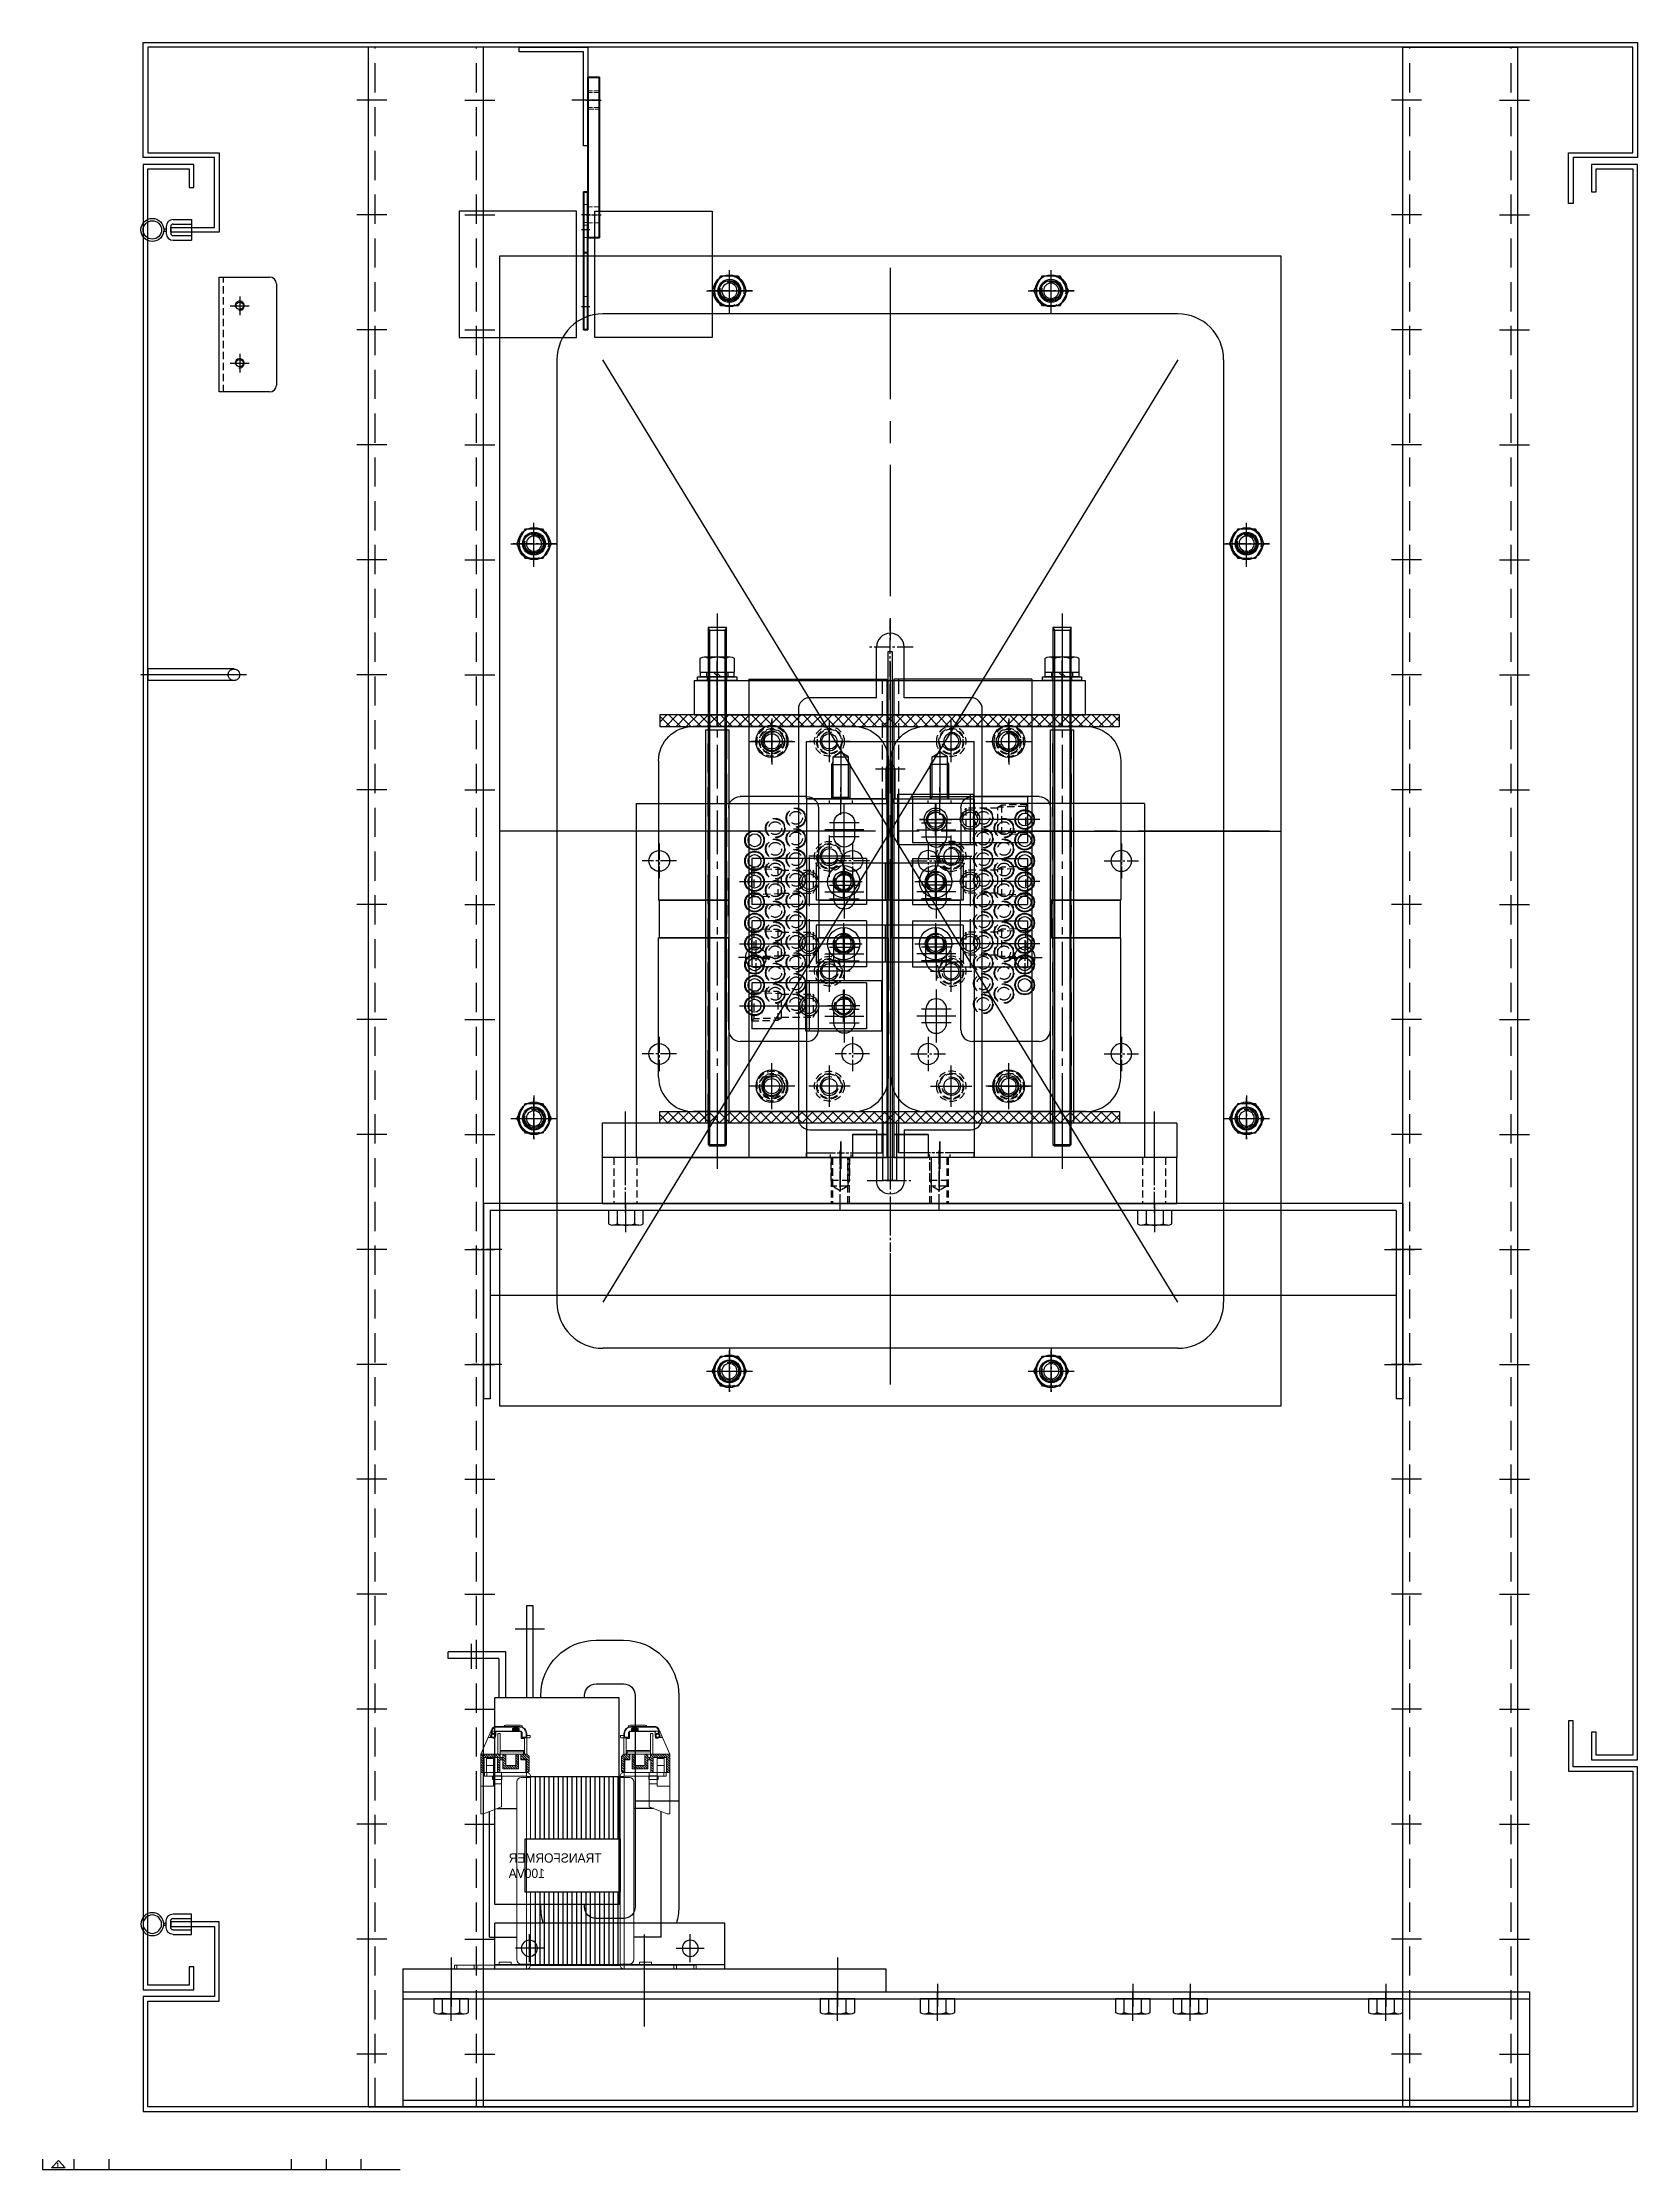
# Model space of a CAD drawing. Header units: millimetres. Extents: x 24815 to 37444, y -10619 to 6020.
# Drawn here: x 36750 to 37444, y -3 to 922 of the extents above; entities that cross this region are included whole.
import ezdxf
from ezdxf.enums import TextEntityAlignment as Align

# ---------------------------------------------------------------- set-up
doc = ezdxf.new("R2010")
doc.units = ezdxf.units.MM
for name, pattern in [('CENTER', [50.8, 31.75, -6.35, 6.35, -6.35]), ('CENTER1', [10, 7, -1, 1, -1]), ('CENTER2', [28.575, 19.05, -3.175, 3.175, -3.175]), ('CENTERX2', [101.6, 63.5, -12.7, 12.7, -12.7]), ('DPDM0486$0$CHAIN', [0.3543, 0.2362, -0.0295, 0.0591, -0.0295]), ('DPDM0486$0$DASHED', [0.2067, 0.1654, -0.0413]), ('DPDM0487$0$CHAIN', [0.3543, 0.2362, -0.0295, 0.0591, -0.0295]), ('DPDM0487$0$DASHED', [0.2067, 0.1654, -0.0413]), ('HIDDEN', [9.525, 6.35, -3.175]), ('HIDDEN2', [4.7625, 3.175, -1.5875]), ('HIDDENX2', [19.05, 12.7, -6.35])]:
    doc.linetypes.add(name, pattern=pattern)
for name, color, linetype in [('3', 3, 'Continuous'), ('______', 7, 'Continuous'), ('CEN', 1, 'CENTER'), ('CENTER', 1, 'CENTER'), ('CL', 1, 'CENTER'), ('H', 2, 'HIDDEN'), ('HIDDEN', 2, 'HIDDEN'), ('THIN', 3, 'Continuous'), ('피치선', 1, 'Continuous')]:
    doc.layers.add(name, color=color, linetype=linetype)
for name, color, linetype, lineweight in [('DPDM0486$0$가려진 것(ISO)', 2, 'DPDM0486$0$DASHED', 18), ('DPDM0486$0$가시적인 것(ISO)', 3, 'Continuous', 40), ('DPDM0486$0$중심선(ISO)', 1, 'Continuous', 25), ('DPDM0487$0$가려진 것(ISO)', 2, 'DPDM0487$0$DASHED', 18), ('DPDM0487$0$가시적인 것(ISO)', 3, 'Continuous', 40), ('DPDM0487$0$중심선(ISO)', 1, 'Continuous', 25), ('외형선', 3, 'Continuous', 30)]:
    doc.layers.add(name, color=color, linetype=linetype, lineweight=lineweight)
doc.styles.add('HAN', font='')
doc.styles.add('RC', font='ROMANC.SHX')
doc.styles.get("Standard").update_dxf_attribs({"font": 'ISOCP.SHX', "bigfont": 'WHGTXT.SHX'})
doc.styles.get('HAN').set_extended_font_data('GulimChe')

# ---------------------------------------------------------------- blocks, each defined once
blk = doc.blocks.new('87erfasdfasdfasdfasdfsdaf')
at = {"color": 140}
for p, q in [((-12215.28, 14062.53), (-12215.28, 14958.53)), ((-12165.28, 14958.53), (-12215.28, 14958.53)), ((-12165.28, 14062.53), (-12165.28, 14958.53)), ((-12215.28, 14062.53), (-12165.28, 14062.53))]:
    blk.add_line(p, q, dxfattribs=at)
at = {"color": 2, "linetype": 'HIDDENX2'}
for p, q in [((-12212.28, 14062.53), (-12212.28, 14958.53)), ((-12168.28, 14062.53), (-12168.28, 14958.53))]:
    blk.add_line(p, q, dxfattribs=at)
at = {"color": 1}
for p, q in [((-12207.28, 14935.53), (-12220.28, 14935.53)), ((-12173.28, 14935.53), (-12160.28, 14935.53)), ((-12207.28, 14885.53), (-12220.28, 14885.53)), ((-12207.28, 14885.53), (-12220.28, 14885.53)), ((-12173.28, 14885.53), (-12160.28, 14885.53)), ((-12173.28, 14885.53), (-12160.28, 14885.53)), ((-12207.28, 14835.53), (-12220.28, 14835.53)), ((-12173.28, 14835.53), (-12160.28, 14835.53)), ((-12207.28, 14785.53), (-12220.28, 14785.53)), ((-12173.28, 14785.53), (-12160.28, 14785.53)), ((-12207.28, 14735.53), (-12220.28, 14735.53)), ((-12207.28, 14735.53), (-12220.28, 14735.53)), ((-12173.28, 14735.53), (-12160.28, 14735.53)), ((-12173.28, 14735.53), (-12160.28, 14735.53)), ((-12207.28, 14685.53), (-12220.28, 14685.53)), ((-12173.28, 14685.53), (-12160.28, 14685.53)), ((-12207.28, 14635.53), (-12220.28, 14635.53)), ((-12173.28, 14635.53), (-12160.28, 14635.53)), ((-12207.28, 14585.53), (-12220.28, 14585.53)), ((-12207.28, 14585.53), (-12220.28, 14585.53)), ((-12173.28, 14585.53), (-12160.28, 14585.53)), ((-12173.28, 14585.53), (-12160.28, 14585.53)), ((-12207.28, 14535.53), (-12220.28, 14535.53)), ((-12173.28, 14535.53), (-12160.28, 14535.53)), ((-12207.28, 14485.53), (-12220.28, 14485.53)), ((-12173.28, 14485.53), (-12160.28, 14485.53)), ((-12207.28, 14435.53), (-12220.28, 14435.53)), ((-12207.28, 14435.53), (-12220.28, 14435.53)), ((-12173.28, 14435.53), (-12160.28, 14435.53)), ((-12173.28, 14435.53), (-12160.28, 14435.53)), ((-12207.28, 14385.53), (-12220.28, 14385.53)), ((-12173.28, 14385.53), (-12160.28, 14385.53)), ((-12207.28, 14335.53), (-12220.28, 14335.53)), ((-12173.28, 14335.53), (-12160.28, 14335.53)), ((-12207.28, 14285.53), (-12220.28, 14285.53)), ((-12207.28, 14285.53), (-12220.28, 14285.53)), ((-12173.28, 14285.53), (-12160.28, 14285.53)), ((-12173.28, 14285.53), (-12160.28, 14285.53)), ((-12207.28, 14235.53), (-12220.28, 14235.53)), ((-12173.28, 14235.53), (-12160.28, 14235.53)), ((-12207.28, 14185.53), (-12220.28, 14185.53)), ((-12173.28, 14185.53), (-12160.28, 14185.53)), ((-12207.28, 14135.53), (-12220.28, 14135.53)), ((-12207.28, 14135.53), (-12220.28, 14135.53)), ((-12173.28, 14135.53), (-12160.28, 14135.53)), ((-12173.28, 14135.53), (-12160.28, 14135.53)), ((-12207.28, 14085.53), (-12220.28, 14085.53)), ((-12173.28, 14085.53), (-12160.28, 14085.53))]:
    blk.add_line(p, q, dxfattribs=at)
blk = doc.blocks.new('56TERFDASDFSD')
at = {"color": 4}
for p, q in [((29592.03, 11655.8), (29622.03, 11655.8)), ((29592.03, 11653.8), (29592.03, 11655.8)), ((29620.03, 11653.8), (29592.03, 11653.8)), ((29620.03, 11612.8), (29620.03, 11653.8)), ((29622.03, 11655.8), (29622.03, 11612.8)), ((29622.03, 11612.8), (29620.03, 11612.8))]:
    blk.add_line(p, q, dxfattribs=at)
at = {"layer": 'CENTER', "ltscale": 3}
blk.add_line((29627.03, 11632.8), (29615.03, 11632.8), dxfattribs=at)
blk = doc.blocks.new('756erafsdfadsfadsfasdf')
at = {"color": 1, "linetype": 'CENTERX2'}
for p, q in [((20452.18, 8170.53), (20452.18, 8160.53)), ((20537.18, 8170.53), (20537.18, 8160.53)), ((20562.18, 8170.53), (20562.18, 8160.53)), ((20647.18, 8170.53), (20647.18, 8160.53)), ((20690.68, 8170.53), (20690.68, 8160.53)), ((20858.68, 8170.53), (20858.68, 8160.53))]:
    blk.add_line(p, q, dxfattribs=at)
at = {"color": 4}
for p, q in [((20389.68, 8167.03), (20389.68, 8117.03)), ((20879.68, 8167.03), (20389.68, 8167.03)), ((20879.68, 8164.03), (20389.68, 8164.03)), ((20879.68, 8167.03), (20879.68, 8117.03)), ((20879.68, 8120.03), (20389.68, 8120.03)), ((20879.68, 8117.03), (20389.68, 8117.03))]:
    blk.add_line(p, q, dxfattribs=at)
for p, q in [((20448.43, 8158.11), (20448.43, 8164.03)), ((20455.93, 8158.11), (20455.93, 8164.03)), ((20533.43, 8158.11), (20533.43, 8164.03)), ((20540.93, 8158.11), (20540.93, 8164.03)), ((20558.43, 8158.11), (20558.43, 8164.03)), ((20565.93, 8158.11), (20565.93, 8164.03)), ((20643.43, 8158.11), (20643.43, 8164.03)), ((20650.93, 8158.11), (20650.93, 8164.03)), ((20686.93, 8158.11), (20686.93, 8164.03)), ((20694.43, 8158.11), (20694.43, 8164.03)), ((20854.93, 8158.11), (20854.93, 8164.03)), ((20862.43, 8158.11), (20862.43, 8164.03)), ((20457.81, 8157.53), (20446.55, 8157.53)), ((20542.81, 8157.53), (20531.55, 8157.53)), ((20567.81, 8157.53), (20556.55, 8157.53)), ((20652.81, 8157.53), (20641.55, 8157.53)), ((20696.31, 8157.53), (20685.05, 8157.53)), ((20864.31, 8157.53), (20853.05, 8157.53))]:
    blk.add_line(p, q)
for points in [[(20459.68, 8164.03), (20459.68, 8158.11, -0.309401), (20455.93, 8158.11, -0.154701), (20448.43, 8158.11, -0.309401), (20444.67, 8158.11), (20444.67, 8164.03), (20459.68, 8164.03)], [(20544.68, 8164.03), (20544.68, 8158.11, -0.309401), (20540.93, 8158.11, -0.154701), (20533.43, 8158.11, -0.309401), (20529.67, 8158.11), (20529.67, 8164.03), (20544.68, 8164.03)], [(20569.68, 8164.03), (20569.68, 8158.11, -0.309401), (20565.93, 8158.11, -0.154701), (20558.43, 8158.11, -0.309401), (20554.67, 8158.11), (20554.67, 8164.03), (20569.68, 8164.03)], [(20654.68, 8164.03), (20654.68, 8158.11, -0.309401), (20650.93, 8158.11, -0.154701), (20643.43, 8158.11, -0.309401), (20639.67, 8158.11), (20639.67, 8164.03), (20654.68, 8164.03)], [(20698.18, 8164.03), (20698.18, 8158.11, -0.309401), (20694.43, 8158.11, -0.154701), (20686.93, 8158.11, -0.309401), (20683.17, 8158.11), (20683.17, 8164.03), (20698.18, 8164.03)], [(20866.18, 8164.03), (20866.18, 8158.11, -0.309401), (20862.43, 8158.11, -0.154701), (20854.93, 8158.11, -0.309401), (20851.17, 8158.11), (20851.17, 8164.03), (20866.18, 8164.03)]]:
    blk.add_lwpolyline(points, format="xyb")
at = {"layer": 'CENTER'}
for p, q in [((20452.18, 8154.53), (20452.18, 8167.03)), ((20537.18, 8154.53), (20537.18, 8167.03)), ((20562.18, 8154.53), (20562.18, 8167.03)), ((20647.18, 8154.53), (20647.18, 8167.03)), ((20690.68, 8154.53), (20690.68, 8167.03)), ((20858.68, 8154.53), (20858.68, 8167.03))]:
    blk.add_line(p, q, dxfattribs=at)
blk = doc.blocks.new('ASDHREWHREJJJ')
for p, q in [((14485.89, -8471.07), (14485.89, -8479.07)), ((14487.89, -8471.07), (14487.89, -8479.07)), ((14491.89, -8468.07), (14488.89, -8468.07)), ((14491.89, -8470.07), (14488.89, -8470.07)), ((14489.89, -8467.05), (14489.89, -8468.07)), ((14490.89, -8467.05), (14490.89, -8468.07)), ((14492.89, -8471.07), (14492.89, -8479.07)), ((14494.89, -8471.07), (14494.89, -8479.07)), ((14494.89, -8479.07), (14485.89, -8479.07))]:
    blk.add_line(p, q)
for radius in [5, 4]:
    blk.add_circle((14490.39, -8462.07), radius)
for centre, radius, start, end in [((14488.89, -8471.07), 3, 90, 180), ((14488.89, -8471.07), 1, 90, 180), ((14491.89, -8471.07), 3, 0, 90), ((14491.89, -8471.07), 1, 0, 90)]:
    blk.add_arc(centre, radius, start, end)
blk = doc.blocks.new('HFFFFFF')
at = {"color": 1}
for p, q in [((-14020.93, -13920.96), (-14020.93, -13870.96)), ((-14020.93, -13870.96), (-13998.93, -13870.96)), ((-13995.93, -13873.96), (-13995.93, -13917.96)), ((-13998.93, -13920.96), (-14020.93, -13920.96))]:
    blk.add_line(p, q, dxfattribs=at)
at = {"color": 2, "linetype": 'HIDDEN2'}
blk.add_line((-14018.93, -13920.96), (-14018.93, -13870.96), dxfattribs=at)
at = {"color": 3}
for centre in [(-14011.93, -13883.46), (-14011.93, -13908.46)]:
    blk.add_circle(centre, 1.6, dxfattribs=at)
at = {"color": 1}
for centre, start, end in [((-13998.93, -13873.96), 0, 90), ((-13998.93, -13917.96), 270, 0)]:
    blk.add_arc(centre, 3, start, end, dxfattribs=at)
for centre in [(-14011.93, -13883.46), (-14011.93, -13908.46)]:
    blk.add_arc(centre, 2, 259.35381, 193.7158)
at = {"layer": 'CENTER', "linetype": 'CENTER', "ltscale": 3}
for p, q in [((-14016.03, -13883.46), (-14007.83, -13883.46)), ((-14011.93, -13879.36), (-14011.93, -13887.56)), ((-14011.93, -13904.36), (-14011.93, -13912.56)), ((-14016.03, -13908.46), (-14007.83, -13908.46))]:
    blk.add_line(p, q, dxfattribs=at)
blk = doc.blocks.new('A$C02817C94')
at = {"color": 3}
for points in [[(622, 850), (622, 830), (620, 830), (620, 852), (648, 852), (648, 898), (2, 898), (2, 852), (33, 852), (33, 817.5), (12, 817.5), (12, 819.5), (31, 819.5), (31, 850), (0, 850), (0, 900), (650, 900), (650, 850)], [(2, 55), (2, 845), (20, 845), (20, 837), (22, 837), (22, 847), (0, 847), (0, 53), (22, 53), (22, 63), (20, 63), (20, 55)], [(650, 150), (622, 150), (622, 170), (620, 170), (620, 148), (648, 148), (648, 2), (2, 2), (2, 48), (33, 48), (33, 82.5), (12, 82.5), (12, 80.5), (31, 80.5), (31, 50), (0, 50), (0, 0), (650, 0)]]:
    blk.add_lwpolyline(points, close=True, dxfattribs=at)
at = {"layer": '3'}
blk.add_line((2, 627.5), (2, 622.5), dxfattribs=at)
at = {"layer": 'CENTER', "ltscale": 10}
blk.add_line((45, 625), (-1, 625), dxfattribs=at)
at = {"layer": 'H', "color": 2, "ltscale": 10}
for p, q in [((39.5, 627.5), (2, 627.5)), ((39.5, 622.5), (2, 622.5))]:
    blk.add_line(p, q, dxfattribs=at)
blk.add_circle((39.5, 625), 2.5, dxfattribs=at)
at = {"layer": '외형선', "lineweight": -3}
blk.add_lwpolyline([(630, 835), (632, 835), (632, 845), (648, 845), (648, 155), (632, 155), (632, 165), (630, 165), (630, 153), (650, 153), (650, 847), (630, 847), (630, 835)], dxfattribs=at)
for name, p in [('87erfasdfasdfasdfasdfsdaf', (12313.28, -14060.53)), ('56TERFDASDFSD', (-29428.53, -10757.8)), ('HFFFFFF', (14053.93, 14668.96))]:
    blk.add_blockref(name, p)
at = {"xscale": -1}
blk.add_blockref('87erfasdfasdfasdfasdfsdaf', (-11617.28, -14060.53), dxfattribs=at)
at = {"color": 4, "rotation": 90.00000000000001}
blk.add_blockref('ASDHREWHREJJJ', (-8458.07, -13671.89), dxfattribs=at)
at = {"color": 4, "xscale": -1, "rotation": 90}
blk.add_blockref('ASDHREWHREJJJ', (-8458.07, 14571.89), dxfattribs=at)
at = {"layer": '______', "xscale": -1}
blk.add_blockref('756erafsdfadsfadsfasdf', (20992.68, -8115.03), dxfattribs=at)
blk = doc.blocks.new('TTYU')
at = {"color": 2, "linetype": 'HIDDENX2'}
blk.add_lwpolyline([(-49709.55, 19626.02), (-49702.04, 19626.02), (-49698.29, 19632.52), (-49702.04, 19639.02), (-49709.55, 19639.02), (-49713.3, 19632.52), (-49709.55, 19626.02)], dxfattribs=at)
blk.add_circle((-49705.79, 19632.52), 6.5, dxfattribs=at)
blk.add_circle((-49705.79, 19632.52), 3.32)
at = {"layer": 'CENTER'}
for p, q in [((-49705.79, 19641.52), (-49705.79, 19623.52)), ((-49715.8, 19632.52), (-49695.79, 19632.52))]:
    blk.add_line(p, q, dxfattribs=at)
at = {"layer": 'THIN'}
blk.add_arc((-49705.79, 19632.52), 4, 255, 195, dxfattribs=at)
blk = doc.blocks.new('ASERFAWEW')
at = {"color": 1, "linetype": 'CENTER2', "ltscale": 3}
for p, q in [((-1459.43, -8335.67), (-1459.43, -8825.67)), ((-1294.43, -8580.67), (-1624.43, -8580.67))]:
    blk.add_line(p, q, dxfattribs=at)
at = {"color": 3}
for p, q in [((-1334.43, -8355.67), (-1584.43, -8355.67)), ((-1604.43, -8375.67), (-1604.43, -8785.67)), ((-1314.43, -8375.67), (-1314.43, -8785.67)), ((-1334.43, -8805.67), (-1584.43, -8805.67))]:
    blk.add_line(p, q, dxfattribs=at)
for p, q in [((-1334.43, -8785.67), (-1584.43, -8375.67)), ((-1334.43, -8375.67), (-1584.43, -8785.67))]:
    blk.add_line(p, q)
for centre in [(-1529.43, -8345.67), (-1389.43, -8345.67), (-1614.43, -8455.67), (-1304.43, -8455.67), (-1614.43, -8705.67), (-1304.43, -8705.67), (-1529.43, -8815.67), (-1389.43, -8815.67)]:
    blk.add_circle(centre, 5, dxfattribs=at)
for centre, start, end in [((-1584.43, -8375.67), 90, 180), ((-1334.43, -8375.67), 0, 90), ((-1584.43, -8785.67), 180, 270), ((-1334.43, -8785.67), 270, 0)]:
    blk.add_arc(centre, 20, start, end, dxfattribs=at)
at = {"xscale": -1, "rotation": 180}
for p in [(48176.37, 11286.86), (48316.37, 11286.86), (48091.37, 11176.86), (48401.37, 11176.86), (48091.37, 10926.86), (48401.37, 10926.86), (48176.37, 10816.86), (48316.37, 10816.86)]:
    blk.add_blockref('TTYU', p, dxfattribs=at)
blk = doc.blocks.new('A$C495700C9')
blk.add_blockref('ASERFAWEW', (1134.43, 9137.67))
blk = doc.blocks.new('A$C0AF00223')
at = {"color": 32}
for p, q in [((0, 0), (0, -10)), ((210, 0), (0, 0)), ((210, 0), (210, -10)), ((210, -10), (0, -10))]:
    blk.add_line(p, q, dxfattribs=at)
at = {"layer": 'CEN', "ltscale": 10}
for p, q in [((105, 15), (105, -25)), ((21, 5), (21, -15)), ((189, 5), (189, -15))]:
    blk.add_line(p, q, dxfattribs=at)
blk = doc.blocks.new('A$C7E300538')
at = {"lineweight": 13}
h = blk.add_hatch(dxfattribs=at)
h.set_pattern_fill('ANSI31', color=251, scale=6, angle=90, style=0)
h.set_pattern_definition([(45, (-3149.3755, -2295.4987), (0.53033009, -0.53033009), [])])
h.paths.add_polyline_path([(-73.7, 85.5), (-73.7, 91.3), (-76.2, 91.3), (-76.2, 93.5), (-73.6, 93.5), (-72.6, 92.5), (-72.6, 86), (-73.1, 85.5)])
h.paths.add_polyline_path([(-84, 87), (-84, 91), (-85.3, 91), (-85.3, 85.5), (-86.3, 85.5), (-86.3, 92), (-92.1, 92), (-92.1, 85.5), (-93.6, 85.5), (-93.6, 93.5), (-85.2, 93.5), (-85.2, 92), (-84, 92), (-84, 93, -0.414214), (-83.5, 93.5), (-83.25, 93.5, -0.414214), (-82.75, 93), (-82.75, 88.5), (-78.45, 88.5), (-78.45, 93, -0.414214), (-77.95, 93.5), (-77.7, 93.5, -0.414214), (-77.2, 93), (-77.2, 87)])
h = blk.add_hatch(dxfattribs=at)
h.set_pattern_fill('ANSI31', color=251, scale=6, angle=90, style=0)
h.set_pattern_definition([(45, (9551.1894, 13494.2994), (0.530330086, -0.530330086), [])])
h.paths.add_polyline_path([(-31.3, 85.5), (-31.3, 91.3), (-28.8, 91.3), (-28.8, 93.5), (-31.4, 93.5), (-32.4, 92.5), (-32.4, 86), (-31.9, 85.5)])
h.paths.add_polyline_path([(-21, 87), (-21, 91), (-19.7, 91), (-19.7, 85.5), (-18.7, 85.5), (-18.7, 92), (-12.9, 92), (-12.9, 85.5), (-11.4, 85.5), (-11.4, 93.5), (-19.8, 93.5), (-19.8, 92), (-21, 92), (-21, 93, 0.414214), (-21.5, 93.5), (-21.75, 93.5, 0.414214), (-22.25, 93), (-22.25, 88.5), (-26.55, 88.5), (-26.55, 93, 0.414214), (-27.05, 93.5), (-27.3, 93.5, 0.414214), (-27.8, 93), (-27.8, 87)])
at = {"color": 251, "lineweight": 13}
for p, q in [((-88.78, 104.31), (-93.6, 93.5)), ((-88.78, 104.31), (-88.96, 103.91)), ((-88.96, 102.21), (-88.96, 103.91)), ((-88.96, 103.91), (-88.66, 103.85)), ((-88.5, 104.19), (-88.66, 103.85)), ((-88.66, 102.41), (-88.66, 103.85)), ((-87.25, 103.2), (-87.25, 101.5)), ((-87.15, 101.5), (-87.15, 103)), ((-86.95, 105.5), (-76.6, 105.5)), ((-86.95, 105.5), (-76.6, 105.5)), ((-86.95, 105.2), (-76.6, 105.2)), ((-86.95, 103.5), (-76.6, 103.5)), ((-86.85, 103.3), (-76.3, 103.3)), ((-86.2, 102.5), (-86.2, 93.5)), ((-86.2, 102.5), (-85.2, 102.5)), ((-85.2, 102.5), (-85.2, 93.5)), ((-76.32, 106), (-82.88, 106)), ((-79.8, 103.3), (-79.8, 104.4)), ((-79.8, 104.4), (-77, 104.4)), ((-79.8, 103.6), (-79.8, 104.4)), ((-79.8, 104.4), (-79.3, 104)), ((-79.8, 104.2), (-77, 104.2)), ((-79.3, 104), (-79.8, 103.6)), ((-79.4, 104.8), (-77.4, 104.8)), ((-79.3, 104), (-77.5, 104)), ((-77, 104.4), (-77.5, 104)), ((-77.5, 104), (-77, 103.6)), ((-77, 104.4), (-77, 103.3)), ((-77, 104.4), (-77, 103.6)), ((-76.1, 105.5), (-76.1, 105.46)), ((-76, 100.3), (-76, 103)), ((-75.6, 100.8), (-75.6, 102.5)), ((-73.9, 102.5), (-73.9, 100.8)), ((-73.6, 102.5), (-73.6, 93.5)), ((-73.6, 102.5), (-73.6, 100.5)), ((-31.4, 102.5), (-31.4, 93.5)), ((-31.4, 102.5), (-31.4, 100.5)), ((-31.1, 102.5), (-31.1, 100.8)), ((-29.4, 100.8), (-29.4, 102.5)), ((-29, 100.3), (-29, 103)), ((-28.9, 105.5), (-28.9, 105.46)), ((-18.15, 103.3), (-28.7, 103.3)), ((-28.68, 106), (-22.12, 106)), ((-18.05, 105.5), (-28.4, 105.5)), ((-18.05, 105.5), (-28.4, 105.5)), ((-18.05, 105.2), (-28.4, 105.2)), ((-18.05, 103.5), (-28.4, 103.5)), ((-28, 104.4), (-28, 103.3)), ((-25.2, 104.4), (-28, 104.4)), ((-28, 104.4), (-28, 103.6)), ((-28, 104.4), (-27.5, 104)), ((-25.2, 104.2), (-28, 104.2)), ((-27.5, 104), (-28, 103.6)), ((-25.6, 104.8), (-27.6, 104.8)), ((-25.7, 104), (-27.5, 104)), ((-25.2, 104.4), (-25.7, 104)), ((-25.7, 104), (-25.2, 103.6)), ((-25.2, 103.3), (-25.2, 104.4)), ((-25.2, 103.6), (-25.2, 104.4)), ((-19.8, 102.5), (-19.8, 93.5)), ((-18.8, 102.5), (-19.8, 102.5)), ((-18.8, 102.5), (-18.8, 93.5)), ((-17.85, 101.5), (-17.85, 103)), ((-17.75, 103.2), (-17.75, 101.5)), ((-16.5, 104.19), (-16.34, 103.85)), ((-16.04, 103.91), (-16.34, 103.85)), ((-16.34, 102.41), (-16.34, 103.85)), ((-16.22, 104.31), (-11.4, 93.5)), ((-16.22, 104.31), (-16.04, 103.91)), ((-16.04, 102.21), (-16.04, 103.91)), ((-93.6, 93.5), (-93.6, 85.5)), ((-93.6, 93.5), (-73.6, 93.5)), ((-90.4, 100.69), (-88.99, 100.69)), ((-89.35, 100.69), (-89.35, 101.5)), ((-87.38, 100.68), (-87.38, 101.01)), ((-85.2, 95), (-74.6, 95)), ((-85.2, 94.5), (-75.1, 94.5)), ((-85.2, 93.5), (-85.2, 92)), ((-84, 93), (-84, 92)), ((-82.75, 93), (-82.75, 88.5)), ((-78.45, 93), (-78.45, 88.5)), ((-77.2, 87), (-77.2, 93)), ((-76.2, 91.3), (-76.2, 93.5)), ((-74.6, 100.3), (-76, 100.3)), ((-73.9, 100.8), (-75.6, 100.8)), ((-75.3, 100.5), (-75.6, 100.8)), ((-72.4, 100.5), (-75.3, 100.5)), ((-74.6, 95), (-75.1, 94.5)), ((-75.1, 94.5), (-75.1, 93.5)), ((-74.6, 100.3), (-74.6, 93.5)), ((-73.9, 100.8), (-73.6, 100.5)), ((-72.1, 101.5), (-73.6, 101.5)), ((-73.6, 93.5), (-72.6, 92.5)), ((-72.4, 100.5), (-72.1, 100.8)), ((-72.1, 101.5), (-72.1, 100.8)), ((-32.9, 101.5), (-32.9, 100.8)), ((-32.9, 101.5), (-31.4, 101.5)), ((-32.6, 100.5), (-32.9, 100.8)), ((-32.6, 100.5), (-29.7, 100.5)), ((-31.4, 93.5), (-32.4, 92.5)), ((-31.1, 100.8), (-31.4, 100.5)), ((-11.4, 93.5), (-31.4, 93.5)), ((-31.1, 100.8), (-29.4, 100.8)), ((-30.4, 100.3), (-29, 100.3)), ((-30.4, 100.3), (-30.4, 93.5)), ((-19.8, 95), (-30.4, 95)), ((-30.4, 95), (-29.9, 94.5)), ((-29.9, 94.5), (-29.9, 93.5)), ((-19.8, 94.5), (-29.9, 94.5)), ((-29.7, 100.5), (-29.4, 100.8)), ((-28.8, 91.3), (-28.8, 93.5)), ((-27.8, 87), (-27.8, 93)), ((-26.55, 93), (-26.55, 88.5)), ((-22.25, 93), (-22.25, 88.5)), ((-21, 93), (-21, 92)), ((-19.8, 93.5), (-19.8, 92)), ((-17.62, 100.68), (-17.62, 101.01)), ((-14.6, 100.69), (-16.01, 100.69)), ((-15.65, 100.69), (-15.65, 101.5)), ((-11.4, 93.5), (-11.4, 85.5)), ((-93.6, 85.5), (-93.6, 67.5)), ((-93.6, 85.5), (-91.1, 85.5)), ((-93.6, 85.5), (-73.1, 85.5)), ((-92.1, 92), (-92.1, 85.5)), ((-92.1, 92), (-86.3, 92)), ((-91.1, 91.5), (-88.1, 91.5)), ((-91.1, 91.5), (-91.1, 85.5)), ((-91.1, 88.5), (-88.1, 88.5)), ((-88.1, 91.5), (-88.1, 79.5)), ((-84.6, 85.5), (-88.1, 85.5)), ((-84.6, 84), (-88.1, 84)), ((-86.3, 92), (-86.3, 85.5)), ((-85.3, 91.01), (-85.3, 85.5)), ((-85.3, 91), (-84, 91)), ((-85.2, 92), (-84, 92)), ((-84.6, 84), (-84.6, 85.5)), ((-84.6, 84), (-84.6, 82.5)), ((-84, 87), (-84, 91)), ((-84, 87), (-77.2, 87)), ((-82.75, 88.5), (-78.45, 88.5)), ((-76.2, 91.3), (-73.7, 91.3)), ((-76.2, 91.3), (-76.2, 91)), ((-76.2, 91), (-73.7, 91)), ((-74.1, 91), (-74.1, 85.5)), ((-73.7, 91.3), (-73.7, 85.5)), ((-72.6, 86), (-73.1, 85.5)), ((-72.6, 92.5), (-72.6, 86)), ((-32.4, 92.5), (-32.4, 86)), ((-32.4, 86), (-31.9, 85.5)), ((-11.4, 85.5), (-31.9, 85.5)), ((-28.8, 91.3), (-31.3, 91.3)), ((-31.3, 91.3), (-31.3, 85.5)), ((-28.8, 91), (-31.3, 91)), ((-30.9, 91), (-30.9, 85.5)), ((-28.8, 91.3), (-28.8, 91)), ((-21, 87), (-27.8, 87)), ((-22.25, 88.5), (-26.55, 88.5)), ((-19.8, 92), (-21, 92)), ((-19.7, 91), (-21, 91)), ((-21, 87), (-21, 91)), ((-20.4, 84), (-20.4, 85.5)), ((-20.4, 85.5), (-16.9, 85.5)), ((-20.4, 84), (-20.4, 82.5)), ((-20.4, 84), (-16.9, 84)), ((-19.7, 91.01), (-19.7, 85.5)), ((-12.9, 92), (-18.7, 92)), ((-18.7, 92), (-18.7, 85.5)), ((-13.9, 91.5), (-16.9, 91.5)), ((-16.9, 91.5), (-16.9, 79.5)), ((-13.9, 88.5), (-16.9, 88.5)), ((-13.9, 91.5), (-13.9, 85.5)), ((-11.4, 85.5), (-13.9, 85.5)), ((-12.9, 92), (-12.9, 85.5)), ((-11.4, 85.5), (-11.4, 67.5)), ((-93.6, 79.5), (-88.1, 79.5)), ((-88.1, 82.5), (-84.6, 82.5)), ((-88.1, 80.5), (-84.6, 80.5)), ((-84.6, 80.5), (-84.6, 82.5)), ((-84.6, 80.5), (-84.6, 70.5)), ((-16.9, 82.5), (-20.4, 82.5)), ((-20.4, 80.5), (-20.4, 82.5)), ((-20.4, 80.5), (-20.4, 70.5)), ((-16.9, 80.5), (-20.4, 80.5)), ((-11.4, 79.5), (-16.9, 79.5)), ((-93.6, 67.5), (-92.4, 67.5)), ((-92.4, 67.5), (-84.6, 70.5)), ((-12.6, 67.5), (-20.4, 70.5)), ((-11.4, 67.5), (-12.6, 67.5))]:
    blk.add_line(p, q, dxfattribs=at)
at = {"color": 251}
for p, q in [((-79.8, 103.6), (-77, 103.6)), ((-25.2, 103.6), (-28, 103.6)), ((-33, 83.8), (-72, 83.8)), ((-71, 83.8), (-71, 56.67)), ((-69, 83.8), (-69, 56.67)), ((-67, 83.8), (-67, 56.67)), ((-65, 83.8), (-65, 56.67)), ((-63, 83.8), (-63, 56.67)), ((-61, 83.8), (-61, 56.67)), ((-59, 83.8), (-59, 56.67)), ((-57, 83.8), (-57, 56.67)), ((-55, 83.8), (-55, 56.67)), ((-53, 83.8), (-53, 56.67)), ((-51, 83.8), (-51, 56.67)), ((-49, 83.8), (-49, 56.67)), ((-47, 83.8), (-47, 56.67)), ((-45, 83.8), (-45, 56.67)), ((-43, 83.8), (-43, 56.67)), ((-41, 83.8), (-41, 56.67)), ((-39, 83.8), (-39, 56.67)), ((-37, 83.8), (-37, 56.67)), ((-35, 83.8), (-35, 56.67)), ((-89.86, 13.85), (-89.86, 68.48)), ((-86.55, 69.75), (-78, 69.75)), ((-18.45, 69.75), (-27, 69.75)), ((-15.14, 13.85), (-15.14, 68.48)), ((-71, 33.39), (-71, 1.7)), ((-69, 33.39), (-69, 1.7)), ((-67, 33.39), (-67, 1.7)), ((-65, 33.39), (-65, 1.7)), ((-63, 33.39), (-63, 1.7)), ((-61, 33.39), (-61, 1.7)), ((-59, 33.39), (-59, 1.7)), ((-57, 33.39), (-57, 1.7)), ((-55, 33.39), (-55, 1.7)), ((-53, 33.39), (-53, 1.7)), ((-51, 33.39), (-51, 1.7)), ((-49, 33.39), (-49, 1.7)), ((-47, 33.39), (-47, 1.7)), ((-45, 33.39), (-45, 1.7)), ((-43, 33.39), (-43, 1.7)), ((-41, 33.39), (-41, 1.7)), ((-39, 33.39), (-39, 1.7)), ((-37, 33.39), (-37, 1.7)), ((-35, 33.39), (-35, 1.7)), ((-89.86, 13.85), (-78, 13.85)), ((-15.14, 13.85), (-27, 13.85)), ((-33, 1.7), (-72, 1.7))]:
    blk.add_line(p, q, dxfattribs=at)
at = {"color": 251, "lineweight": 15}
for p, q in [((-92, 83.9), (-92, 85.5)), ((-92, 85.5), (-91.03, 85.5)), ((-91.03, 83.9), (-92, 83.9)), ((-91.03, 85.5), (-91.03, 83.9)), ((-73.7, 85.5), (-91.03, 85.5)), ((-73.7, 83.9), (-91.03, 83.9)), ((-88.5, 83.9), (-88.5, 82.5)), ((-88.5, 83.9), (-88.5, 82.5)), ((-84.5, 82.5), (-84.5, 83.9)), ((-76, 83.35), (-73.7, 83.35)), ((-73.7, 83.9), (-73.7, 85.5)), ((-73.7, 2.15), (-73.7, 83.35)), ((-73.7, 83.35), (-73.6, 83.35)), ((-73.6, 83.8), (-72, 83.8)), ((-73.6, 83.35), (-73.6, 83.8)), ((-73.6, 83.35), (-72, 83.35)), ((-72, 83.35), (-72, 83.8)), ((-72, 83.35), (-72, 2.15)), ((-31.4, 83.8), (-33, 83.8)), ((-33, 83.35), (-33, 83.8)), ((-31.4, 83.35), (-33, 83.35)), ((-33, 83.35), (-33, 56.67)), ((-31.4, 83.35), (-31.4, 83.8)), ((-31.3, 83.35), (-31.4, 83.35)), ((-31.3, 83.9), (-31.3, 85.5)), ((-31.3, 85.5), (-13.97, 85.5)), ((-31.3, 83.9), (-13.97, 83.9)), ((-29, 83.35), (-31.3, 83.35)), ((-31.3, 2.15), (-31.3, 83.35)), ((-20.5, 82.5), (-20.5, 83.9)), ((-16.5, 83.9), (-16.5, 82.5)), ((-16.5, 83.9), (-16.5, 82.5)), ((-13.97, 85.5), (-13.97, 83.9)), ((-13, 85.5), (-13.97, 85.5)), ((-13.97, 83.9), (-13, 83.9)), ((-13, 83.9), (-13, 85.5)), ((-84.5, 82.5), (-88.5, 82.5)), ((-78, 4.15), (-78, 81.35)), ((-27, 4.15), (-27, 81.35)), ((-20.5, 82.5), (-16.5, 82.5)), ((-33, 33.39), (-33, 2.15)), ((-105, 0), (-105, 1.6)), ((-105, 1.6), (-104.11, 1.6)), ((-104.11, 0), (-105, 0)), ((-104.11, 1.6), (-104.11, 0)), ((-104.11, 1.6), (-96.5, 1.6)), ((-104.11, 0), (-96.5, 0)), ((-96.5, 0), (-96.5, 1.6)), ((-96.5, 1.6), (-95.39, 1.6)), ((-95.39, 0), (-96.5, 0)), ((-95.39, 1.6), (-95.39, 0)), ((-95.39, 1.6), (-73.7, 1.6)), ((-95.39, 0), (-73.7, 0)), ((-85.6, 3), (-85.6, 1.6)), ((-85.6, 3), (-80.4, 3)), ((-80.4, 1.6), (-80.4, 3)), ((-73.7, 2.15), (-76, 2.15)), ((-73.6, 2.15), (-73.7, 2.15)), ((-73.7, 1.6), (-73.7, 0)), ((-73.6, 1.7), (-73.6, 2.15)), ((-73.6, 2.15), (-72, 2.15)), ((-73.6, 1.7), (-72, 1.7)), ((-72, 1.7), (-72, 2.15)), ((-31.4, 2.15), (-33, 2.15)), ((-33, 1.7), (-33, 2.15)), ((-31.4, 1.7), (-33, 1.7)), ((-31.4, 1.7), (-31.4, 2.15)), ((-31.4, 2.15), (-31.3, 2.15)), ((-31.3, 2.15), (-29, 2.15)), ((-31.3, 1.6), (-31.3, 0)), ((-9.61, 1.6), (-31.3, 1.6)), ((-9.61, 0), (-31.3, 0)), ((-24.6, 1.6), (-24.6, 3)), ((-19.4, 3), (-24.6, 3)), ((-19.4, 3), (-19.4, 1.6)), ((-9.61, 1.6), (-9.61, 0)), ((-8.5, 1.6), (-9.61, 1.6)), ((-9.61, 0), (-8.5, 0)), ((-8.5, 0), (-8.5, 1.6)), ((-0.89, 1.6), (-8.5, 1.6)), ((-0.89, 0), (-8.5, 0)), ((-0.89, 1.6), (-0.89, 0)), ((0, 1.6), (-0.89, 1.6)), ((-0.89, 0), (0, 0)), ((0, 0), (0, 1.6))]:
    blk.add_line(p, q, dxfattribs=at)
at = {"color": 251}
blk.add_lwpolyline([(-30.74, 56.67), (-72, 56.67), (-72, 33.39), (-30.74, 33.39)], close=True, dxfattribs=at)
at = {"color": 251, "lineweight": 13}
for centre, radius in [((-88.25, 101.5), 1), ((-88.25, 101.5), 0.7), ((-16.75, 101.5), 1), ((-16.75, 101.5), 0.7)]:
    blk.add_circle(centre, radius, dxfattribs=at)
for centre, radius, start, end in [((-88.25, 101.5), 1.1, 227.63297, 180), ((-86.95, 103.5), 2, 90, 155.97109), ((-86.95, 103.5), 2, 90, 155.97109), ((-88.25, 101.5), 2, 59.94646, 101.74483), ((-86.95, 103.5), 1.7, 90, 155.97109), ((-86.95, 103.2), 0.3, 90, 180), ((-86.85, 103), 0.3, 90, 180), ((-82.88, 105.22), 0.78, 90, 158.96278), ((-79.4, 104.4), 0.4, 90, 180), ((-77.4, 104.4), 0.4, 0, 90), ((-76.6, 102.5), 3, 0, 90), ((-76.6, 102.5), 3, 0, 90), ((-76.6, 102.5), 2.7, 0, 90), ((-76.6, 102.5), 1, 0, 90), ((-76.32, 105.22), 0.78, 6.50638, 90), ((-76.3, 103), 0.3, 0, 90), ((-28.4, 102.5), 3, 90, 180), ((-28.4, 102.5), 3, 90, 180), ((-28.4, 102.5), 2.7, 90, 180), ((-28.68, 105.22), 0.78, 90, 173.49362), ((-28.4, 102.5), 1, 90, 180), ((-28.7, 103), 0.3, 90, 180), ((-27.6, 104.4), 0.4, 90, 180), ((-25.6, 104.4), 0.4, 0, 90), ((-22.12, 105.22), 0.78, 21.03722, 90), ((-18.15, 103), 0.3, 0, 90), ((-18.05, 103.5), 2, 24.02891, 90), ((-18.05, 103.5), 2, 24.02891, 90), ((-18.05, 103.5), 1.7, 24.02891, 90), ((-18.05, 103.2), 0.3, 0, 90), ((-16.75, 101.5), 1.1, 0, 312.36703), ((-16.75, 101.5), 2, 78.25517, 120.05354), ((-87.68, 100.68), 0.3, 206.37307, 0), ((-83.5, 93), 0.5, 90, 180), ((-83.25, 93), 0.5, 0, 90), ((-77.95, 93), 0.5, 90, 180), ((-77.7, 93), 0.5, 0, 90), ((-27.3, 93), 0.5, 90, 180), ((-27.05, 93), 0.5, 0, 90), ((-21.75, 93), 0.5, 90, 180), ((-21.5, 93), 0.5, 0, 90), ((-17.32, 100.68), 0.3, 180, 333.62693)]:
    blk.add_arc(centre, radius, start, end, dxfattribs=at)
at = {"color": 251, "lineweight": 15}
for centre, radius, start, end in [((-76, 81.35), 2, 90, 180), ((-29, 81.35), 2, 0, 90), ((-76, 4.15), 2, 180, 270), ((-73.7, 1.7), 0.1, 270, 0), ((-73.7, 1.7), 1.7, 270, 0), ((-31.3, 1.7), 1.7, 180, 270), ((-31.3, 1.7), 0.1, 180, 270), ((-29, 4.15), 2, 270, 0)]:
    blk.add_arc(centre, radius, start, end, dxfattribs=at)
for points, knots in [([(-72, 83.8), (-72, 84.02), (-72.04, 84.24), (-72.21, 84.66), (-72.34, 84.84), (-72.66, 85.16), (-72.84, 85.29), (-73.26, 85.46), (-73.48, 85.5), (-73.7, 85.5)], [0, 0, 0, 0, 0.25, 0.25, 0.5, 0.5, 0.75, 0.75, 1, 1, 1, 1]), ([(-73.6, 83.8), (-73.6, 83.83), (-73.61, 83.85), (-73.65, 83.89), (-73.67, 83.9), (-73.7, 83.9)], [0, 0, 0, 0, 0.5, 0.5, 1, 1, 1, 1]), ([(-33, 83.8), (-33, 84.02), (-32.96, 84.24), (-32.79, 84.66), (-32.66, 84.84), (-32.34, 85.16), (-32.16, 85.29), (-31.74, 85.46), (-31.52, 85.5), (-31.3, 85.5)], [0, 0, 0, 0, 0.25, 0.25, 0.5, 0.5, 0.75, 0.75, 1, 1, 1, 1]), ([(-31.4, 83.8), (-31.4, 83.83), (-31.39, 83.85), (-31.35, 83.89), (-31.33, 83.9), (-31.3, 83.9)], [0, 0, 0, 0, 0.5, 0.5, 1, 1, 1, 1])]:
    blk.add_open_spline(points, degree=3, knots=knots, dxfattribs=at)
at = {"color": 251, "insert": (-23.51, 50.28), "char_height": 4, "width": 55.9054, "attachment_point": 3}
blk.add_mtext('{\\fGulim|b0|i0|c129|p49;TRANSFORMER\\P100VA}', dxfattribs=at)
blk = doc.blocks.new('A$C74ED17BD')
at = {"color": 6}
for p, q in [((7.06, 61.3), (7.06, 101.3)), ((7.06, 101.3), (10.06, 101.3)), ((10.06, 101.3), (10.06, 61.3)), ((19.06, 61.3), (19.06, 81.3)), ((19.06, 81.3), (44.06, 81.3)), ((22.06, 78.3), (22.06, 61.3)), ((22.06, 78.3), (44.06, 78.3)), ((44.06, 78.3), (44.06, 81.3))]:
    blk.add_line(p, q, dxfattribs=at)
for p, q in [((-20.23, 86.3), (-32.23, 86.3)), ((14.94, 91.3), (2.18, 91.3)), ((34.06, 84.68), (34.06, 73.92)), ((-20.23, 67.3), (-32.23, 67.3)), ((-56.23, 62.3), (-56.23, -29.7)), ((-37.23, 62.3), (-37.23, -29.7)), ((-15.23, 61.3), (-15.23, 62.3)), ((3.77, 61.3), (3.77, 62.3)), ((-56.23, 16.3), (-37.23, 16.3)), ((-32.23, -34.7), (-20.23, -34.7)), ((-15.23, -29.7), (-15.23, -28.7)), ((3.77, -29.7), (3.77, -28.7)), ((-61.23, -53.8), (-61.23, -41.59)), ((8.77, -53.8), (8.77, -41.59)), ((-55.13, -47.7), (-67.34, -47.7)), ((2.66, -47.7), (14.87, -47.7))]:
    blk.add_line(p, q)
at = {"color": 1}
for p, q in [((-30.23, 61.3), (23.77, 61.3)), ((-30.23, -28.7), (-30.23, 61.3)), ((23.77, -28.7), (23.77, 61.3)), ((-30.23, -28.7), (23.77, -28.7))]:
    blk.add_line(p, q, dxfattribs=at)
at = {"color": 4}
for p, q in [((-76.23, -56.7), (-76.23, -36.7)), ((-76.23, -36.7), (23.77, -36.7)), ((23.77, -56.7), (23.77, -36.7)), ((23.77, -54.7), (-76.23, -54.7)), ((23.77, -56.7), (-76.23, -56.7))]:
    blk.add_line(p, q, dxfattribs=at)
for centre in [(-61.23, -47.7), (8.77, -47.7)]:
    blk.add_circle(centre, 3.5)
for centre, radius, start, end in [((-32.23, 62.3), 24, 90, 180), ((-20.23, 62.3), 24, 0, 90), ((-32.23, 62.3), 5, 90, 180), ((-20.23, 62.3), 5, 0, 90), ((-32.23, -29.7), 24, 180, 196.95776), ((-32.23, -29.7), 5, 180, 270), ((-20.23, -29.7), 5, 270, 0), ((-20.23, -29.7), 24, 343.04224, 0)]:
    blk.add_arc(centre, radius, start, end)
blk = doc.blocks.new('A$C6E9009D9')
at = {"color": 32}
for p, q in [((-100, -235), (-100, 15)), ((-100, 15), (240, 15)), ((240, 15), (240, -235)), ((64, -105.02), (64, -83.02)), ((76, -105.02), (76, -83.02)), ((30, -235), (-100, -235)), ((30, -235), (-100, -235)), ((110, -235), (240, -235)), ((110, -235), (240, -235))]:
    blk.add_line(p, q, dxfattribs=at)
at = {"color": 1, "linetype": 'CENTER1'}
for p, q in [((0, -10), (0, 10)), ((140, -10), (140, 10)), ((-10.01, 0), (10.01, 0)), ((129.99, 0), (150.01, 0)), ((70, -106.02), (70, -52.02)), ((60, -83.02), (80, -83.02)), ((-85, -120), (-85, -100)), ((225, -120), (225, -100)), ((-95.01, -110), (-74.99, -110)), ((214.99, -110), (235.01, -110))]:
    blk.add_line(p, q, dxfattribs=at)
at = {"color": 32}
for points in [[(30, -235), (30, -110.02, -0.414214), (35, -105.02), (64, -105.02)], [(76, -105.02), (105, -105.02, -0.414214), (110, -110.02), (110, -235)]]:
    blk.add_lwpolyline(points, format="xyb", dxfattribs=at)
for centre, radius in [((0, 0), 7), ((0, 0), 4.5), ((140, 0), 7), ((140, 0), 4.5), ((-85, -110), 7), ((-85, -110), 4.5), ((225, -110), 7), ((225, -110), 4.5)]:
    blk.add_circle(centre, radius, dxfattribs=at)
blk.add_arc((70, -83.02), 6, 0, 180, dxfattribs=at)
at = {"layer": '______', "color": 32, "ltscale": 10}
for centre, radius in [((18.5, -124.02), 7), ((18.5, -124.02), 4.5), ((121.5, -124.02), 7), ((121.5, -124.02), 4.5)]:
    blk.add_circle(centre, radius, dxfattribs=at)
at = {"layer": 'CENTER', "ltscale": 10}
for p, q in [((18.5, -114.02), (18.5, -134.02)), ((121.5, -114.02), (121.5, -134.02)), ((28.5, -124.02), (8.5, -124.02)), ((131.5, -124.02), (111.5, -124.02))]:
    blk.add_line(p, q, dxfattribs=at)
blk = doc.blocks.new('A$C4D4E1FDF')
at = {"color": 32}
for p, q in [((100, 15), (-240, 15)), ((-240, 15), (-240, -235)), ((100, -235), (100, 15)), ((-76, -176.98), (-76, -154.98)), ((-64, -176.98), (-64, -154.98)), ((-110, -235), (-240, -235)), ((-30, -235), (100, -235))]:
    blk.add_line(p, q, dxfattribs=at)
at = {"color": 1, "linetype": 'CENTER1'}
for p, q in [((-140, -10), (-140, 10)), ((0, -10), (0, 10)), ((10.01, 0), (-10.01, 0)), ((-129.99, 0), (-150.01, 0)), ((-225, -120), (-225, -100)), ((85, -120), (85, -100)), ((-214.99, -110), (-235.01, -110)), ((95.01, -110), (74.99, -110)), ((-70, -177.98), (-70, -142.98)), ((-60, -154.98), (-80, -154.98))]:
    blk.add_line(p, q, dxfattribs=at)
at = {"color": 32}
for points in [[(-76, -176.98), (-105, -176.98, 0.414214), (-110, -181.98), (-110, -235)], [(-30, -235), (-30, -181.98, 0.414214), (-35, -176.98), (-64, -176.98)]]:
    blk.add_lwpolyline(points, format="xyb", dxfattribs=at)
for centre, radius in [((-140, 0), 7), ((-140, 0), 4.5), ((0, 0), 7), ((0, 0), 4.5), ((-225, -110), 7), ((-225, -110), 4.5), ((85, -110), 7), ((85, -110), 4.5)]:
    blk.add_circle(centre, radius, dxfattribs=at)
blk.add_arc((-70, -154.98), 6, 0, 180, dxfattribs=at)
at = {"layer": '______', "color": 32, "ltscale": 10}
for centre, radius in [((-121.5, -195.98), 7), ((-121.5, -195.98), 4.5), ((-18.5, -195.98), 7), ((-18.5, -195.98), 4.5)]:
    blk.add_circle(centre, radius, dxfattribs=at)
at = {"layer": 'CENTER', "ltscale": 10}
for p, q in [((-121.5, -185.98), (-121.5, -205.98)), ((-18.5, -185.98), (-18.5, -205.98)), ((-131.5, -195.98), (-111.5, -195.98)), ((-28.5, -195.98), (-8.5, -195.98))]:
    blk.add_line(p, q, dxfattribs=at)
blk = doc.blocks.new('asdgdgd')
at = {"color": 252}
for p, q in [((-650.59, 283.02), (-580.59, 283.02)), ((-665.59, 268.02), (-665.59, 207.52)), ((-565.59, 268.02), (-565.59, 207.52)), ((-630.09, 252.52), (-601.09, 252.52)), ((-635.09, 247.52), (-635.09, 207.52)), ((-596.09, 247.52), (-596.09, 207.52)), ((-665.59, 207.52), (-635.09, 207.52)), ((-596.09, 207.52), (-565.59, 207.52))]:
    blk.add_line(p, q, dxfattribs=at)
for centre, radius, start, end in [((-650.59, 268.02), 15, 90, 180), ((-580.59, 268.02), 15, 0, 90), ((-630.09, 247.52), 5, 90, 180), ((-601.09, 247.52), 5, 0, 90)]:
    blk.add_arc(centre, radius, start, end, dxfattribs=at)
blk = doc.blocks.new('njksrjae35')
h = blk.add_hatch()
h.set_pattern_fill('ANSI37', color=256, style=0)
h.set_pattern_definition([(45, (-1058.3974, 44588.323), (-2.24506403, 2.24506403), []), (135, (-1058.3974, 44588.323), (-2.24506403, -2.24506403), [])])
h.paths.add_polyline_path([(18164.67, 20956.2), (18164.67, 20961.2), (17964.67, 20961.2), (17964.67, 20956.2)])
at = {"color": 4}
for p, q in [((18164.67, 20961.2), (17964.67, 20961.2)), ((17964.67, 20961.2), (17964.67, 20956.2)), ((17964.67, 20956.2), (18164.67, 20956.2)), ((18164.67, 20956.2), (18164.67, 20961.2))]:
    blk.add_line(p, q, dxfattribs=at)
blk = doc.blocks.new('A$C686D5E35')
for p, q in [((4, 32), (-4, 32)), ((-4, 30.83), (4, 30.83)), ((5.63, 19.1), (-5.63, 19.1)), ((-3.75, 18.52), (-3.75, 12.6)), ((3.75, 18.52), (3.75, 12.6)), ((-4.2, 9), (-4.2, 10.6)), ((-1.57, 12.6), (0.43, 10.6)), ((-0.43, 12.6), (1.57, 10.6)), ((4.2, 9), (4.2, 10.6)), ((-4, -192.82), (4, -192.82))]:
    blk.add_line(p, q)
at = {"color": 1, "linetype": 'CENTER2', "ltscale": 0.2}
blk.add_line((0, 36), (0, -9.5), dxfattribs=at)
at = {"color": 8}
for p, q in [((-5, -183.5), (-5, -12.5)), ((-5, -12.5), (5, -12.5)), ((5, -12.5), (5, -183.5)), ((5, -183.5), (-5, -183.5))]:
    blk.add_line(p, q, dxfattribs=at)
at = {"color": 2, "linetype": 'HIDDENX2'}
for p, q in [((-4, -183.5), (-4, -12.5)), ((4, -12.5), (4, -183.5))]:
    blk.add_line(p, q, dxfattribs=at)
for points in [[(-4, 32), (-4, -192.82), (-3.32, -193.5), (3.32, -193.5), (4, -192.82), (4, 32)], [(-8.5, 9), (-8.5, 10.6), (8.5, 10.6), (8.5, 9), (-8.5, 9)], [(7.3, 12.6), (7.3, 10.6), (-7.3, 10.6), (-7.3, 12.6), (7.3, 12.6)]]:
    blk.add_lwpolyline(points)
blk.add_lwpolyline([(7.51, 12.6), (7.51, 18.52, 0.309401), (3.75, 18.52, 0.154701), (-3.75, 18.52, 0.309401), (-7.51, 18.52), (-7.51, 12.6), (7.51, 12.6)], format="xyb")
at = {"layer": 'CENTER', "linetype": 'CENTER2'}
blk.add_line((0, 38.18), (0, -202.5), dxfattribs=at)
at = {"layer": 'CENTER'}
for p, q in [((0, 26.6), (0, -7.4)), ((0, 21.6), (0, -7.4)), ((0, -11), (0, 17.6))]:
    blk.add_line(p, q, dxfattribs=at)
at = {"layer": 'HIDDEN'}
for p, q in [((-4.6, 12.6), (-4.6, 10.6)), ((4.6, 12.6), (4.6, 10.6))]:
    blk.add_line(p, q, dxfattribs=at)
at = {"layer": 'THIN'}
for points in [[(-4, 32), (-3.32, 30.83), (-3.32, -193.5)], [(4, 32), (3.32, 30.83), (3.32, -193.5)]]:
    blk.add_lwpolyline(points, dxfattribs=at)
blk = doc.blocks.new('A$C65CF651A')
at = {"color": 1}
for p, q in [((-25, -10), (-25, 10)), ((25, 10), (-25, 10)), ((25, -10), (25, 10)), ((25, -10), (-25, -10))]:
    blk.add_line(p, q, dxfattribs=at)
at = {"color": 2, "linetype": 'CENTER', "ltscale": 3}
for p, q in [((0, -10.71), (0, 10.71)), ((-30.28, 0), (-9.88, 0)), ((-10.71, 0), (10.71, 0)), ((15, 7), (15, -7)), ((22, 0), (8, 0))]:
    blk.add_line(p, q, dxfattribs=at)
at = {"linetype": 'HIDDEN2'}
for p, q in [((-25, 6.58), (-25, -6.58)), ((-24.12, 5.69), (-25, 6.58)), ((-24.12, -5.69), (-24.12, 5.69)), ((-12.03, 5.38), (-24.12, 5.69)), ((-13.6, -6.28), (-13.6, 6.28)), ((-12.03, 5.38), (-12.03, -5.38)), ((-12.03, 5), (1.78, 5)), ((1.78, 5), (4.42, 0)), ((1.78, -5), (1.78, 5)), ((4.42, 0), (1.78, -5)), ((-25, -6.58), (-24.12, -5.69)), ((-24.12, -5.69), (-12.03, -5.38)), ((-12.03, -5), (1.78, -5))]:
    blk.add_line(p, q, dxfattribs=at)
for points in [[(-25, 6.58), (-13.6, 6.28), (-12.03, 5.38)], [(-25, -6.58), (-13.6, -6.28), (-12.03, -5.38)]]:
    blk.add_lwpolyline(points, dxfattribs=at)
at = {"color": 1}
for radius in [4.25, 3.25]:
    blk.add_circle((0, 0), radius, dxfattribs=at)
at = {"color": 3}
blk.add_circle((15, 0), 3.4, dxfattribs=at)
blk.add_arc((15, 0), 4, 250.34377, 203.5291)
blk = doc.blocks.new('A$C3C485ACB')
at = {"color": 1, "linetype": 'CENTER2'}
for p, q in [((0, 20), (0, -5)), ((150, 20), (150, -5))]:
    blk.add_line(p, q, dxfattribs=at)
at = {"color": 40}
for p, q in [((-10, 15), (160, 15)), ((-10, 15), (-10, 0)), ((160, 15), (160, 0)), ((-10, 0), (160, 0))]:
    blk.add_line(p, q, dxfattribs=at)
blk = doc.blocks.new('A$C2D0135BD')
at = {"color": 40}
for p, q in [((200, 0), (-50, 0)), ((-50, 0), (-50, -15)), ((78, 0), (78, -15)), ((200, 0), (200, -15)), ((72, 0), (72, -15)), ((200, -15), (-50, -15))]:
    blk.add_line(p, q, dxfattribs=at)
at = {"color": 1, "linetype": 'CENTER2'}
for p, q in [((-40, 5), (-40, -20)), ((0, 5), (0, -20)), ((150, 5), (150, -20)), ((190, 5), (190, -20))]:
    blk.add_line(p, q, dxfattribs=at)
blk = doc.blocks.new('A$C08576EB6')
at = {"color": 252}
for p, q in [((44.75, 121.5), (44.75, 105)), ((14.75, 112), (44.75, 112)), ((14.75, 112), (14.75, 95.5)), ((84.25, 112), (114.25, 112)), ((84.25, 112), (84.25, 95.5)), ((114.25, 112), (114.25, 95.5)), ((115.75, 112), (145.75, 112)), ((115.75, 112), (115.75, 95.5)), ((145.75, 112), (145.75, 95.5)), ((185.25, 112), (215.25, 112)), ((185.25, 112), (185.25, 95.5)), ((215.25, 112), (215.25, 95.5)), ((14.75, 95.5), (44.75, 95.5)), ((84.25, 95.5), (114.25, 95.5)), ((115.75, 95.5), (145.75, 95.5)), ((185.25, 95.5), (215.25, 95.5))]:
    blk.add_line(p, q, dxfattribs=at)
at = {"color": 252, "linetype": 'HIDDEN'}
for centre, radius in [((74.25, 147.75), 4.25), ((74.25, 147.75), 4), ((74.25, 147.75), 2.8), ((155.75, 147.75), 4.25), ((155.75, 147.75), 4), ((155.75, 147.75), 2.8), ((65.25, 143.25), 4.25), ((65.25, 143.25), 4), ((65.25, 143.25), 2.8), ((74.25, 138.75), 4.25), ((74.25, 138.75), 4), ((74.25, 138.75), 2.8), ((155.75, 138.75), 4.25), ((155.75, 138.75), 4), ((155.75, 138.75), 2.8), ((164.75, 143.25), 4.25), ((164.75, 143.25), 4), ((164.75, 143.25), 2.8), ((65.25, 134.25), 4.25), ((65.25, 134.25), 4), ((65.25, 134.25), 2.8), ((74.25, 129.75), 4.25), ((74.25, 129.75), 4), ((74.25, 129.75), 2.8), ((155.75, 129.75), 4.25), ((155.75, 129.75), 4), ((155.75, 129.75), 2.8), ((164.75, 134.25), 4.25), ((164.75, 134.25), 4), ((164.75, 134.25), 2.8), ((65.25, 125.25), 4.25), ((65.25, 116.25), 4.25), ((65.25, 125.25), 4), ((65.25, 125.25), 2.8), ((74.25, 120.75), 4.25), ((74.25, 120.75), 4), ((74.25, 120.75), 2.8), ((155.75, 120.75), 4.25), ((155.75, 120.75), 4), ((155.75, 120.75), 2.8), ((164.75, 125.25), 4.25), ((164.75, 116.25), 4.25), ((164.75, 125.25), 4), ((164.75, 125.25), 2.8), ((65.25, 107.25), 4.25), ((65.25, 116.25), 4), ((65.25, 107.25), 4), ((65.25, 116.25), 2.8), ((74.25, 111.75), 4.25), ((74.25, 111.75), 4), ((74.25, 111.75), 2.8), ((155.75, 111.75), 4.25), ((155.75, 111.75), 4), ((155.75, 111.75), 2.8), ((164.75, 107.25), 4.25), ((164.75, 116.25), 4), ((164.75, 107.25), 4), ((164.75, 116.25), 2.8), ((65.25, 98.25), 4.25), ((65.25, 98.25), 4), ((65.25, 107.25), 2.8), ((74.25, 102.75), 4.25), ((74.25, 102.75), 4), ((74.25, 102.75), 2.8), ((155.75, 102.75), 4.25), ((155.75, 102.75), 4), ((155.75, 102.75), 2.8), ((164.75, 98.25), 4.25), ((164.75, 98.25), 4), ((164.75, 107.25), 2.8), ((65.25, 89.25), 4.25), ((65.25, 89.25), 4), ((65.25, 98.25), 2.8), ((74.25, 93.75), 4.25), ((74.25, 93.75), 4), ((74.25, 93.75), 2.8), ((155.75, 93.75), 4.25), ((155.75, 93.75), 4), ((155.75, 93.75), 2.8), ((164.75, 89.25), 4.25), ((164.75, 89.25), 4), ((164.75, 98.25), 2.8), ((65.25, 80.25), 4.25), ((65.25, 80.25), 4), ((65.25, 89.25), 2.8), ((74.25, 84.75), 4.25), ((74.25, 84.75), 4), ((74.25, 84.75), 2.8), ((155.75, 84.75), 4.25), ((155.75, 84.75), 4), ((155.75, 84.75), 2.8), ((164.75, 80.25), 4.25), ((164.75, 80.25), 4), ((164.75, 89.25), 2.8), ((65.25, 71.25), 4.25), ((65.25, 71.25), 4), ((65.25, 80.25), 2.8), ((65.25, 71.25), 2.8), ((74.25, 75.75), 4.25), ((74.25, 75.75), 4), ((74.25, 75.75), 2.8), ((155.75, 75.75), 4.25), ((155.75, 75.75), 4), ((155.75, 75.75), 2.8), ((164.75, 71.25), 4.25), ((164.75, 71.25), 4), ((164.75, 80.25), 2.8), ((164.75, 71.25), 2.8), ((74.25, 66.75), 4.25), ((74.25, 66.75), 4), ((74.25, 66.75), 2.8), ((155.75, 66.75), 4.25), ((155.75, 66.75), 4), ((155.75, 66.75), 2.8)]:
    blk.add_circle(centre, radius, dxfattribs=at)
at = {"color": 2}
for centre in [(173.75, 147), (56.25, 138), (173.75, 138), (56.25, 129), (173.75, 129), (56.25, 120), (173.75, 120), (56.25, 111), (173.75, 111), (56.25, 102), (173.75, 102), (56.25, 93), (173.75, 93), (56.25, 84), (173.75, 84), (56.25, 75), (173.75, 75), (56.25, 66)]:
    blk.add_circle(centre, 4.25, dxfattribs=at)
at = {"color": 1}
for centre, radius in [((173.75, 147), 4), ((173.75, 147), 2.8), ((56.25, 138), 4), ((56.25, 138), 2.8), ((173.75, 138), 4), ((173.75, 138), 2.8), ((56.25, 129), 4), ((56.25, 129), 2.8), ((173.75, 129), 4), ((173.75, 129), 2.8), ((56.25, 120), 4), ((56.25, 120), 2.8), ((173.75, 120), 4), ((173.75, 120), 2.8), ((56.25, 111), 4), ((56.25, 111), 2.8), ((173.75, 111), 4), ((173.75, 111), 2.8), ((56.25, 102), 4), ((56.25, 102), 2.8), ((173.75, 102), 4), ((173.75, 102), 2.8), ((56.25, 93), 4), ((56.25, 93), 2.8), ((173.75, 93), 4), ((173.75, 93), 2.8), ((56.25, 84), 4), ((56.25, 84), 2.8), ((173.75, 84), 4), ((173.75, 84), 2.8), ((56.25, 75), 4), ((56.25, 75), 2.8), ((173.75, 75), 4), ((173.75, 75), 2.8), ((56.25, 66), 4), ((56.25, 66), 2.8)]:
    blk.add_circle(centre, radius, dxfattribs=at)
for name, p in [('A$C686D5E35', (40, 198.5)), ('A$C686D5E35', (190, 198.5)), ('A$C3C485ACB', (40, 192.5)), ('njksrjae35', (-17949.67, -20768.7)), ('A$C2D0135BD', (40, 15))]:
    blk.add_blockref(name, p)
at = {"color": 252, "xscale": -1}
for p in [(-551.09, -95.52), (-450.09, -95.52)]:
    blk.add_blockref('asdgdgd', p, dxfattribs=at)
at = {"rotation": 180}
for p in [(150, 147), (150, 120), (150, 93)]:
    blk.add_blockref('A$C65CF651A', p, dxfattribs=at)
at = {"xscale": -1, "rotation": 180}
for name, p in [('A$C65CF651A', (80, 120)), ('A$C65CF651A', (80, 93)), ('A$C65CF651A', (80, 66)), ('njksrjae35', (-17949.67, 20976.2))]:
    blk.add_blockref(name, p, dxfattribs=at)
at = {"color": 252, "rotation": 180}
for p in [(-551.09, 303.02), (-450.09, 303.02)]:
    blk.add_blockref('asdgdgd', p, dxfattribs=at)
blk = doc.blocks.new('A$C74E153AB')
at = {"color": 6}
for p, q in [((12, 8), (-52, 8)), ((-52, 8), (-52, -8)), ((-22, 8), (-22, -8)), ((-18, -8), (-18, 8)), ((12, 8), (12, -8)), ((12, -8), (-52, -8))]:
    blk.add_line(p, q, dxfattribs=at)
at = {"color": 1, "linetype": 'CENTER1'}
for p, q in [((-49, 0), (-31, 0)), ((-40, 9), (-40, -9)), ((-9, 0), (9, 0)), ((0, 9), (0, -9))]:
    blk.add_line(p, q, dxfattribs=at)
at = {"color": 6}
for centre, radius in [((-40, 0), 7), ((-40, 0), 4.5), ((0, 0), 7), ((0, 0), 4.5)]:
    blk.add_circle(centre, radius, dxfattribs=at)
blk = doc.blocks.new('A$C4D3F2D61')
at = {"color": 1, "linetype": 'CENTER1'}
for p, q in [((7, 0), (-7, 0)), ((0, 6.12), (0, -7))]:
    blk.add_line(p, q, dxfattribs=at)
at = {"color": 1}
blk.add_lwpolyline([(16.5, -11), (-16.5, -11), (-16.5, 11), (16.5, 11)], close=True, dxfattribs=at)
blk.add_circle((0, 0), 5, dxfattribs=at)
blk = doc.blocks.new('A$C744971EF')
for name, p in [('A$C4D3F2D61', (0, 0)), ('A$C74E153AB', (0, -27)), ('A$C74E153AB', (0, -54)), ('A$C4D3F2D61', (-40, -81))]:
    blk.add_blockref(name, p)
blk = doc.blocks.new('A$C5DD32F18')
at = {"color": 6}
for p, q in [((-109, 154, 0), (-109, 0, 0)), ((-109, 154), (0, 154)), ((0, 154, 0), (0, 10, 0)), ((-15, 10, 0), (0, 10, 0)), ((-15, 10, 0), (-15, 0, 0)), ((-2, 10), (-2, 2)), ((0, 10), (0, 0)), ((-109, 0, 0), (-15, 0, 0)), ((-15, 2), (-2, 2)), ((0, 0), (-15, 0))]:
    blk.add_line(p, q, dxfattribs=at)
at = {"color": 2, "linetype": 'HIDDENX2'}
for p, q in [((-2, 154, 0), (-2, 10, 0)), ((-35, 0), (-35, 2)), ((-35, 2), (-15, 2))]:
    blk.add_line(p, q, dxfattribs=at)
at = {"color": 1, "linetype": 'CENTER1'}
for p, q in [((-99, 136.5, 0), (-99, 121.5, 0)), ((-15, 136.5, 0), (-15, 121.5, 0)), ((-91.5, 129, 0), (-106.5, 129, 0)), ((-7.5, 129, 0), (-22.5, 129, 0)), ((-57, 94.5, 0), (-57, 79.5, 0)), ((-49.5, 87, 0), (-64.5, 87, 0)), ((-99, 52.5, 0), (-99, 37.5, 0)), ((-15, 52.5, 0), (-15, 37.5, 0)), ((-91.5, 45, 0), (-106.5, 45, 0)), ((-7.5, 45, 0), (-22.5, 45, 0))]:
    blk.add_line(p, q, dxfattribs=at)
at = {"color": 2, "linetype": 'HIDDEN', "ltscale": 0.2}
for p, q in [((-24.5, 0, 0), (-24.5, 2, 0)), ((-15.5, 0, 0), (-15.5, 2, 0))]:
    blk.add_line(p, q, dxfattribs=at)
at = {"color": 1, "linetype": 'CENTER', "ltscale": 3}
blk.add_line((-20, -5), (-20, 7), dxfattribs=at)
at = {"color": 6}
for centre in [(-99, 129, 0), (-15, 129, 0), (-57, 87, 0), (-99, 45, 0), (-15, 45, 0)]:
    blk.add_circle(centre, 4.5, dxfattribs=at)
blk = doc.blocks.new('A$C2FB30E18')
at = {"color": 6}
for p, q in [((0, 154), (0, 0)), ((35, 154), (0, 154)), ((35, 154), (35, 2)), ((14, 145.5), (14, 139.5)), ((23, 145.5), (23, 139.5)), ((14, 112.5), (14, 118.5)), ((23, 112.5), (23, 118.5)), ((14, 85.5), (14, 91.5)), ((23, 85.5), (23, 91.5)), ((14, 58.5), (14, 64.5)), ((23, 58.5), (23, 64.5)), ((0, 10), (15, 10)), ((2, 2), (2, 10)), ((15, 10), (15, 0)), ((35, 0), (0, 0)), ((15, 2), (2, 2)), ((15, 2), (2, 2)), ((35, 2), (35, 0))]:
    blk.add_line(p, q, dxfattribs=at)
at = {"color": 2, "linetype": 'HIDDEN', "ltscale": 0.2}
for p, q in [((2, 154), (2, 10)), ((35, 2), (15, 2)), ((15.5, 0, 0), (15.5, 2, 0)), ((24.5, 0, 0), (24.5, 2, 0))]:
    blk.add_line(p, q, dxfattribs=at)
at = {"color": 1, "linetype": 'CENTER', "ltscale": 10}
for p, q in [((18.5, 131), (18.5, 154)), ((10, 142.5), (27, 142.5)), ((12, 145.5), (25, 145.5)), ((12, 139.5), (25, 139.5)), ((18.5, 127), (18.5, 104)), ((27, 115.5), (10, 115.5)), ((25, 118.5), (12, 118.5)), ((25, 112.5), (12, 112.5)), ((18.5, 100), (18.5, 77)), ((27, 88.5), (10, 88.5)), ((25, 91.5), (12, 91.5)), ((25, 85.5), (12, 85.5)), ((18.5, 73), (18.5, 50)), ((27, 61.5), (10, 61.5)), ((25, 64.5), (12, 64.5)), ((25, 58.5), (12, 58.5))]:
    blk.add_line(p, q, dxfattribs=at)
at = {"color": 1, "linetype": 'CENTER', "ltscale": 3}
blk.add_line((20, 7), (20, -5), dxfattribs=at)
at = {"color": 6}
for centre, start, end in [((18.5, 145.5), 0, 180), ((18.5, 139.5), 180, 0), ((18.5, 118.5), 0, 180), ((18.5, 112.5), 180, 0), ((18.5, 91.5), 0, 180), ((18.5, 85.5), 180, 0), ((18.5, 64.5), 0, 180), ((18.5, 58.5), 180, 0)]:
    blk.add_arc(centre, 4.5, start, end, dxfattribs=at)
blk = doc.blocks.new('A$C3A6221F5')
at = {"color": 2, "linetype": 'HIDDEN2'}
for radius in [6.5, 5.55, 5.25]:
    blk.add_circle((0, 0), radius, dxfattribs=at)
blk.add_circle((0, 0), 3.32)
at = {"layer": 'CENTER', "color": 1, "linetype": 'CENTER', "ltscale": 3}
for p, q in [((9, 0), (-9, 0)), ((0, -9), (0, 9))]:
    blk.add_line(p, q, dxfattribs=at)
at = {"layer": 'CENTER'}
for p, q in [((7, 0), (-7, 0)), ((0, -7), (0, 7))]:
    blk.add_line(p, q, dxfattribs=at)
at = {"layer": 'THIN'}
blk.add_arc((0, 0), 4, 75, 345, dxfattribs=at)
blk = doc.blocks.new('A$C020A6B57')
at = {"color": 6}
for p, q in [((-60, 208), (-60, 0)), ((-60, 208), (0, 208)), ((0, 208), (0, 10)), ((-15, 10, 0), (0, 10, 0)), ((-15, 10, 0), (-15, 0, 0)), ((-2, 10), (-2, 2)), ((0, 10), (0, 0)), ((-60, 0), (-15, 0, 0)), ((-15, 2), (-2, 2)), ((0, 0), (-15, 0))]:
    blk.add_line(p, q, dxfattribs=at)
at = {"color": 2, "linetype": 'HIDDEN'}
blk.add_line((-2, 208), (-2, 10), dxfattribs=at)
at = {"color": 2, "linetype": 'HIDDENX2'}
for p, q in [((-35, 0), (-35, 2)), ((-35, 2), (-15, 2))]:
    blk.add_line(p, q, dxfattribs=at)
at = {"color": 2, "linetype": 'HIDDEN', "ltscale": 0.2}
for p, q in [((-24.5, 0, 0), (-24.5, 2, 0)), ((-15.5, 0, 0), (-15.5, 2, 0))]:
    blk.add_line(p, q, dxfattribs=at)
at = {"color": 1, "linetype": 'CENTER', "ltscale": 3}
blk.add_line((-20, -5), (-20, 7), dxfattribs=at)
at = {"ltscale": 10}
for p in [(-50, 181), (-25, 181), (-25, 131), (-25, 81), (-50, 31), (-25, 31)]:
    blk.add_blockref('A$C3A6221F5', p, dxfattribs=at)
blk = doc.blocks.new('A$C7E613AAC')
at = {"color": 1, "linetype": 'CENTER1'}
for p, q in [((0, 149, 0), (0, 161, 0)), ((-79, 136.5, 0), (-79, 121.5, 0)), ((5, 136.5, 0), (5, 121.5, 0)), ((-71.5, 129, 0), (-86.5, 129, 0)), ((12.5, 129, 0), (-2.5, 129, 0)), ((-37, 94.5, 0), (-37, 79.5, 0)), ((-29.5, 87, 0), (-44.5, 87, 0)), ((-79, 52.5, 0), (-79, 37.5, 0)), ((5, 52.5, 0), (5, 37.5, 0)), ((-71.5, 45, 0), (-86.5, 45, 0)), ((12.5, 45, 0), (-2.5, 45, 0))]:
    blk.add_line(p, q, dxfattribs=at)
at = {"color": 6}
for p, q in [((-89, 154, 0), (-89, 0, 0)), ((-89, 154), (20, 154)), ((20, 156, 0), (-15, 156, 0)), ((-15, 156, 0), (-15, 154, 0)), ((20, 154, 0), (20, 156, 0)), ((20, 154, 0), (20, 10, 0)), ((5, 10, 0), (20, 10, 0)), ((5, 10, 0), (5, 0, 0)), ((18, 10), (18, 2)), ((20, 10), (20, 0)), ((-89, 0, 0), (5, 0, 0)), ((5, 2), (18, 2)), ((20, 0), (5, 0))]:
    blk.add_line(p, q, dxfattribs=at)
at = {"color": 2, "linetype": 'HIDDEN', "ltscale": 0.2}
for p, q in [((-5, 154, 0), (-5, 156, 0)), ((5, 154, 0), (5, 156, 0)), ((-4.5, 0, 0), (-4.5, 2, 0)), ((4.5, 0, 0), (4.5, 2, 0))]:
    blk.add_line(p, q, dxfattribs=at)
at = {"color": 2, "linetype": 'HIDDENX2'}
for p, q in [((18, 154, 0), (18, 10, 0)), ((-15, 0), (-15, 2)), ((-15, 2), (5, 2))]:
    blk.add_line(p, q, dxfattribs=at)
at = {"color": 1, "linetype": 'CENTER', "ltscale": 3}
blk.add_line((0, -5), (0, 7), dxfattribs=at)
at = {"color": 6}
for centre in [(-79, 129, 0), (5, 129, 0), (-37, 87, 0), (-79, 45, 0), (5, 45, 0)]:
    blk.add_circle(centre, 4.5, dxfattribs=at)
blk = doc.blocks.new('A$C3ACF6E2C')
for name, p in [('A$C020A6B57', (0, 0)), ('A$C7E613AAC', (-20, 0, 0)), ('A$C5DD32F18', (0, 0))]:
    blk.add_blockref(name, p)
at = {"xscale": -1}
blk.add_blockref('A$C2FB30E18', (0, 0), dxfattribs=at)
blk = doc.blocks.new('re3')
at = {"color": 180}
for p, q in [((0, 0), (0, -4.55)), ((0, -4.55), (155.53, -4.55)), ((6.87, -0.64), (3.86, -3.91)), ((9.88, -3.91), (3.86, -3.91)), ((6.87, -0.64), (9.88, -3.91)), ((13.74, -4.55), (13.74, 0)), ((28.97, -4.55), (28.97, 0)), ((108.25, -4.55), (108.25, 0)), ((123.49, -4.55), (123.49, 0)), ((138.64, -4.55), (138.64, 0))]:
    blk.add_line(p, q, dxfattribs=at)
at = {"color": 2, "style": 'RC', "oblique": 15}
blk.add_attdef('REV.NO', text='', height=1.56, dxfattribs=at).set_placement((6.59, -2.56), align=Align.MIDDLE_CENTER)
blk.add_attdef('-1', text='', height=1.56, dxfattribs=at).set_placement((9.37, -1.66), align=Align.MIDDLE_LEFT)
at = {"color": 2, "style": 'HAN'}
for tag, p in [('REV.-DATE', (21.36, -2.28)), ('DRA.BY', (115.87, -2.28)), ('CH.BY', (131.07, -2.28)), ('APP.BY', (147.09, -2.28))]:
    blk.add_attdef(tag, text='', height=2.5, dxfattribs=at).set_placement(p, align=Align.MIDDLE_CENTER)
blk.add_attdef('DESCRIPTION-OF-REVISION', text='', height=2.5, dxfattribs=at).set_placement((31.61, -2.28), align=Align.MIDDLE_LEFT)
blk = doc.blocks.new('A$C6D566733')
at = {"color": 30}
for p, q in [((-15, 25), (58, 25)), ((-15, 0), (-15, 25)), ((58, 0), (58, 25)), ((19.5, 13), (19.5, 0)), ((23.5, 13), (23.5, 0)), ((-15, 0), (19.5, 0)), ((23.5, 0), (58, 0))]:
    blk.add_line(p, q, dxfattribs=at)
for p, q in [((-3.32, 18.32), (0, 20.24)), ((3.32, 18.32), (0, 20.24)), ((39.68, 18.32), (43, 20.24)), ((46.32, 18.32), (43, 20.24)), ((-4, 15), (4, 15)), ((-3.32, 18.32), (3.32, 18.32)), ((-3.32, 0.68), (-3.32, 18.32)), ((3.32, 0.68), (3.32, 18.32)), ((47, 15), (39, 15)), ((46.32, 18.32), (39.68, 18.32)), ((39.68, 0.68), (39.68, 18.32)), ((46.32, 0.68), (46.32, 18.32)), ((-4, 0), (-3.32, 0.68)), ((-3.32, 0.68), (3.32, 0.68)), ((4, 0), (3.32, 0.68)), ((39, 0), (39.68, 0.68)), ((46.32, 0.68), (39.68, 0.68)), ((47, 0), (46.32, 0.68))]:
    blk.add_line(p, q)
at = {"color": 1}
for p, q in [((21.5, 19.5), (21.5, 6.5)), ((15, 13), (28, 13))]:
    blk.add_line(p, q, dxfattribs=at)
at = {"color": 30}
blk.add_arc((21.5, 13), 2, 0, 180, dxfattribs=at)
at = {"layer": 'CL'}
for p, q in [((0, 23.4), (0, -2)), ((43, 23.4), (43, -2))]:
    blk.add_line(p, q, dxfattribs=at)
at = {"layer": '피치선'}
for p, q in [((-4, 15), (-3.32, 16.17)), ((-4, 0), (-4, 15)), ((4, 15), (3.32, 16.17)), ((4, 0), (4, 15)), ((39, 15), (39.68, 16.17)), ((39, 0), (39, 15)), ((47, 15), (46.32, 16.17)), ((47, 0), (47, 15))]:
    blk.add_line(p, q, dxfattribs=at)
blk = doc.blocks.new('874ERTASDFSDFFSDF')
at = {"color": 0}
for p, q in [((15036.49, 10157.75), (15036.49, 10151.83)), ((15036.49, 10151.83), (15051.5, 10151.83)), ((15038.37, 10158.33), (15049.62, 10158.33)), ((15040.24, 10151.83), (15040.24, 10157.75)), ((15047.75, 10151.83), (15047.75, 10157.75)), ((15051.5, 10151.83), (15051.5, 10157.75))]:
    blk.add_line(p, q, dxfattribs=at)
for centre, radius, start, end in [((15038.37, 10155.01), 3.32, 55.61575, 124.38425), ((15043.99, 10145.91), 12.42, 72.41205, 107.58795), ((15049.62, 10155.01), 3.32, 55.61575, 124.38425)]:
    blk.add_arc(centre, radius, start, end, dxfattribs=at)
at = {"layer": 'CENTER'}
blk.add_line((15043.99, 10161.33), (15043.99, 10148.83), dxfattribs=at)
blk = doc.blocks.new('A$C7F624D06')
at = {"color": 140}
for p, q in [((-200, 0), (-200, 85)), ((-200, 85), (-197, 85)), ((-197, 3), (-197, 85)), ((197, 3), (197, 85)), ((197, 85), (200, 85)), ((200, 0), (200, 85)), ((-197, 40), (197, 40)), ((-200, 0), (200, 0)), ((-197, 3), (197, 3))]:
    blk.add_line(p, q, dxfattribs=at)
at = {"color": 1, "linetype": 'CENTER1'}
for p, q in [((-192, 70), (-205, 70)), ((192, 70), (205, 70)), ((-192, 20), (-205, 20)), ((192, 20), (205, 20))]:
    blk.add_line(p, q, dxfattribs=at)
for p in [(-15135.99, -10148.83), (-14905.99, -10148.83)]:
    blk.add_blockref('874ERTASDFSDFFSDF', p)
blk = doc.blocks.new('A$C61497BCD')
at = {"color": 1, "linetype": 'CENTER1'}
for p, q in [((-5, 115), (25, 115)), ((23, 21.5), (-3, 21.5)), ((23, -21.5), (-3, -21.5)), ((-5, -115), (25, -115))]:
    blk.add_line(p, q, dxfattribs=at)
at = {"color": 2, "linetype": 'HIDDEN2'}
for p, q in [((0, 120), (20, 120)), ((0, 110), (20, 110)), ((9.98, 25.5), (9.98, 17.5)), ((12.48, 24.82), (12.48, 18.18)), ((10.03, -17.5), (10.03, -25.5)), ((12.53, -18.18), (12.53, -24.82)), ((0, -110), (20, -110)), ((0, -120), (20, -120))]:
    blk.add_line(p, q, dxfattribs=at)
at = {"color": 32}
for p, q in [((0, 3), (10, 3)), ((10, 3), (10, -3)), ((10, -3), (0, -3))]:
    blk.add_line(p, q, dxfattribs=at)
blk.add_lwpolyline([(0, -125), (20, -125), (20, 125), (0, 125)], close=True, dxfattribs=at)
at = {"color": 2, "linetype": 'HIDDEN2'}
for points in [[(-0.02, 25.5), (9.98, 25.5), (11.15, 24.82)], [(-0.02, 24.82), (12.48, 24.82), (14.4, 21.5), (12.48, 18.18), (-0.02, 18.18)], [(0, 25.5), (20, 25.5)], [(0, 24.82), (20, 24.82)], [(11.15, 18.18), (9.98, 17.5), (-0.02, 17.5)], [(20, 18.18), (0, 18.18)], [(20, 17.5), (0, 17.5)], [(20, -17.5), (0, -17.5)], [(20, -18.18), (0, -18.18)], [(0.03, -17.5), (10.03, -17.5), (11.2, -18.18)], [(0.03, -18.18), (12.53, -18.18), (14.44, -21.5), (12.53, -24.82), (0.03, -24.82)], [(0, -24.82), (20, -24.82)], [(0, -25.5), (20, -25.5)], [(11.2, -24.82), (10.03, -25.5), (0.03, -25.5)]]:
    blk.add_lwpolyline(points, dxfattribs=at)
at = {"layer": 'CENTER'}
for p, q in [((-0.02, 21.5), (14.4, 21.5)), ((0.03, -21.5), (14.44, -21.5))]:
    blk.add_line(p, q, dxfattribs=at)
blk = doc.blocks.new('A$C56F309C0')
at = {"layer": 'DPDM0486$0$가려진 것(ISO)', "ltscale": 12.094824}
for p, q in [((-4, 0), (-4, -5)), ((-3.3235, 0), (-3.3235, -5)), ((3.3235, 0), (3.3235, -5)), ((4, -5), (4, 0)), ((46.5, 0), (46.5, -5)), ((53.5, 0), (53.5, -5))]:
    blk.add_line(p, q, dxfattribs=at)
at = {"layer": 'DPDM0486$0$가시적인 것(ISO)'}
for p, q in [((-10, 0), (60, 0)), ((-10, 0), (-10, -5)), ((60, -5), (60, 0)), ((60, -5), (-10, -5))]:
    blk.add_line(p, q, dxfattribs=at)
at = {"layer": 'DPDM0486$0$중심선(ISO)', "linetype": 'DPDM0486$0$CHAIN', "ltscale": 7.222748}
for p, q in [((0, 0.75), (0, -5.75)), ((50, 0.75), (50, -5.75))]:
    blk.add_line(p, q, dxfattribs=at)
blk = doc.blocks.new('A$C333E5E4C')
at = {"layer": 'DPDM0487$0$가려진 것(ISO)', "ltscale": 3.809293}
for p, q in [((0, 4.5), (2, 4.5)), ((0, -3.25), (2, -3.25)), ((0, -4.5), (2, -4.5)), ((0, -9.75), (2, -9.75)), ((0, -35.5), (2, -35.5)), ((0, -44.5), (2, -44.5))]:
    blk.add_line(p, q, dxfattribs=at)
at = {"layer": 'DPDM0487$0$가시적인 것(ISO)'}
for p, q in [((0, -16.5), (0, 10)), ((2, 10), (0, 10)), ((2, 10), (2, -16.5)), ((0, -50), (0, -16.5)), ((0, -16.5), (2, -16.5)), ((2, -16.5), (2, -50)), ((0, -50), (2, -50))]:
    blk.add_line(p, q, dxfattribs=at)
at = {"layer": 'DPDM0487$0$중심선(ISO)', "linetype": 'DPDM0487$0$CHAIN', "ltscale": 3.889126}
for p, q in [((-0.75, 0), (2.75, 0)), ((-0.75, -6.5), (2.75, -6.5)), ((-0.75, -40), (2.75, -40))]:
    blk.add_line(p, q, dxfattribs=at)
blk = doc.blocks.new('A$C0DEE3F55')
for points in [[(-54, -103.29), (-3, -103.29), (-3, -48.29), (-54, -48.29)], [(56, -103.29), (5, -103.29), (5, -48.29), (56, -48.29)]]:
    blk.add_lwpolyline(points, close=True)
at = {"rotation": 270}
blk.add_blockref('A$C56F309C0', (0, 0), dxfattribs=at)
blk.add_blockref('A$C333E5E4C', (0, -50))

msp = doc.modelspace()

# ---------------------------------------------------------------- linework, layer by layer
at = {"color": 2}
msp.add_lwpolyline([(37118.11739, 427.01411), (37120.11739, 427.01411), (37120.11739, 657.01411), (37118.11739, 657.01411)], close=True, dxfattribs=at)

# ---------------------------------------------------------------- block references
for name, p in [('A$C02817C94', (36794.11739, 22.01411)), ('A$C4D4E1FDF', (37189.11739, 814.01411)), ('A$C495700C9', (37444.11739, 22.01411)), ('A$C08576EB6', (37003.82451, 437.01411)), ('A$C3ACF6E2C', (37117.61739, 437.0338)), ('A$C6D566733', (37097.61739, 593.03385)), ('A$C744971EF', (37138.82451, 584.01411))]:
    msp.add_blockref(name, p)
at = {"xscale": -1}
for name, p in [('A$C0DEE3F55', (36987.61739, 897.01411)), ('A$C3ACF6E2C', (37120.61739, 437.0338)), ('A$C74ED17BD', (36970.8851, 140.71281)), ('A$C7E300538', (36929.61739, 84.01411))]:
    msp.add_blockref(name, p, dxfattribs=at)
at = {"xscale": -1, "rotation": 180}
msp.add_blockref('A$C6E9009D9', (37049.11739, 344.01411), dxfattribs=at)
at = {"rotation": 270}
msp.add_blockref('A$C61497BCD', (37118.82451, 437.01411), dxfattribs=at)
at = {"ltscale": 10, "rotation": 180}
msp.add_blockref('A$C7F624D06', (37142.11739, 417.01411), dxfattribs=at)
ref = msp.add_blockref('re3', (36750.35945, 1.35991))
ref.add_attrib('REV.NO', '1', dxfattribs={"color": 2, "height": 1.56, "style": 'RC'}).set_placement((36756.94786, -1.1974), align=Align.MIDDLE_CENTER)
at = {"layer": '______', "ltscale": 10, "xscale": -1}
msp.add_blockref('A$C0AF00223', (37117.11739, 84.01411), dxfattribs=at)

doc.saveas('drawing.dxf')
